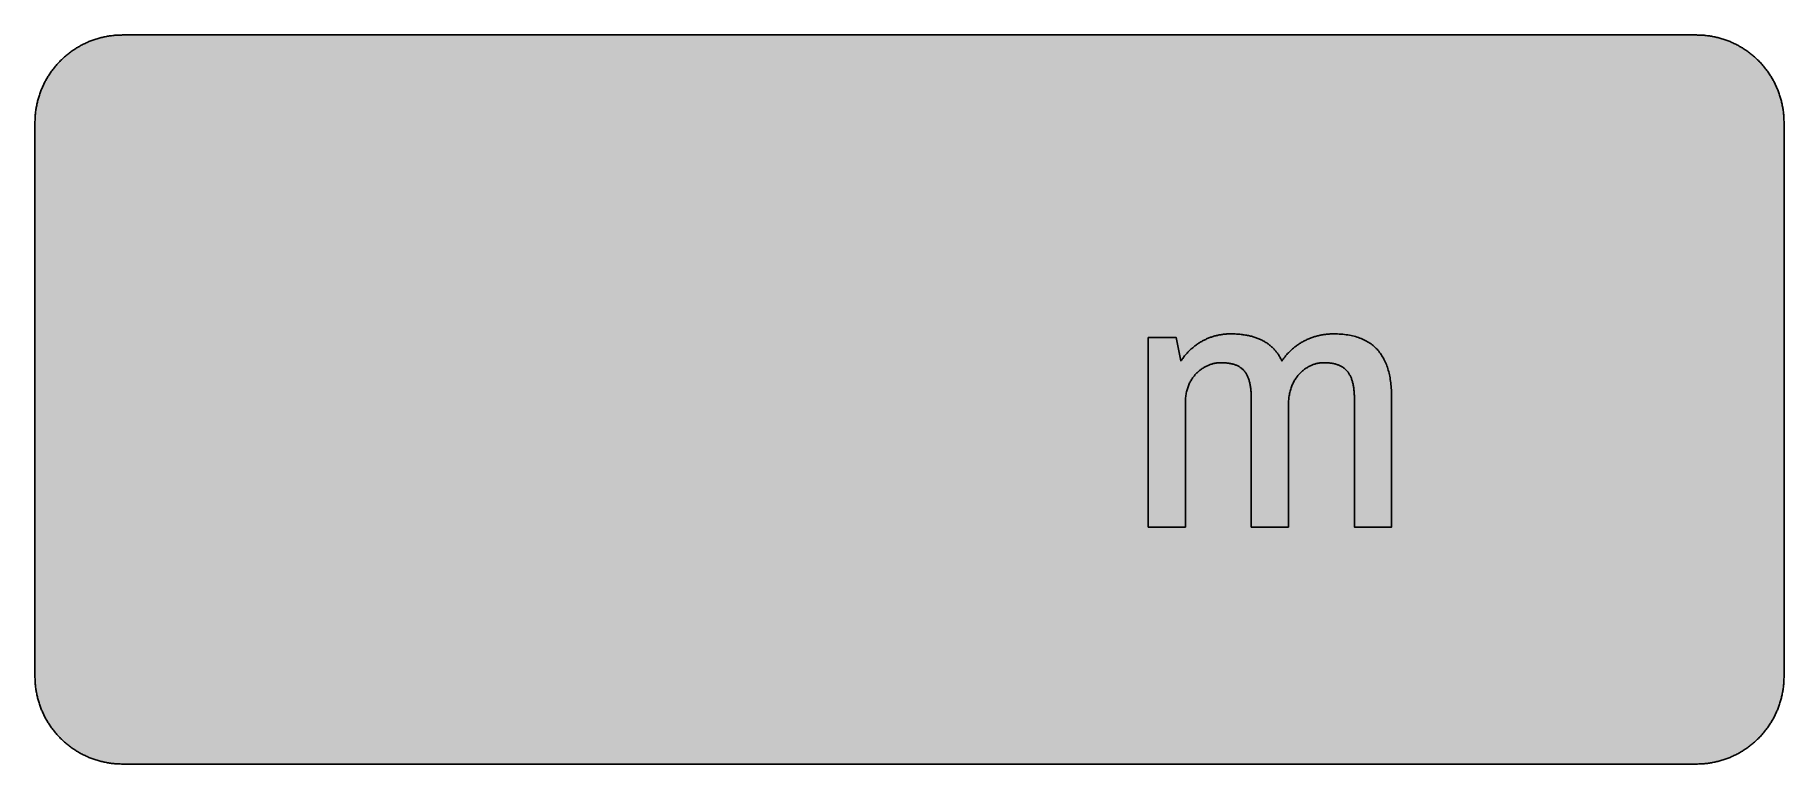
# Model space of a CAD drawing. Header units: millimetres. Extents: x 0 to 423, y 0 to 176.
import ezdxf

# ---------------------------------------------------------------- set-up
doc = ezdxf.new("R2010")
doc.units = ezdxf.units.MM

msp = doc.modelspace()

# ---------------------------------------------------------------- hatches: boundary and pattern name
for color, points in [(254, [(21.2189, 0.0536), (20.955, 0.0533), (20.6934, 0.0584), (20.4292, 0.066), (20.1676, 0.0787), (19.906, 0.094), (19.6469, 0.1118), (19.3853, 0.1321), (19.1262, 0.1549), (18.8671, 0.1829), (18.608, 0.2134), (18.349, 0.2464), (18.0924, 0.2845), (17.8359, 0.3251), (17.5793, 0.3683), (17.3253, 0.414), (17.0688, 0.4623), (16.8148, 0.5156), (16.5633, 0.5715), (16.3093, 0.6299), (16.0579, 0.6909), (15.809, 0.7544), (15.56, 0.823), (15.3111, 0.8941), (15.0622, 0.9677), (14.8158, 1.0439), (14.5694, 1.1227), (14.3256, 1.2065), (14.0818, 1.2903), (13.8379, 1.3792), (13.5966, 1.4707), (13.3579, 1.5646), (13.1191, 1.6637), (12.8803, 1.7628), (12.6441, 1.8669), (12.4079, 1.9736), (12.1742, 2.0803), (11.9405, 2.192), (11.7094, 2.3089), (11.4808, 2.4257), (11.2522, 2.5451), (11.0236, 2.6695), (10.7975, 2.794), (10.574, 2.9235), (10.3505, 3.0556), (10.1295, 3.1877), (9.9111, 3.3249), (9.6926, 3.4646), (9.4742, 3.6068), (9.2608, 3.7541), (9.0475, 3.9014), (8.8341, 4.0513), (8.6258, 4.2037), (8.4176, 4.3612), (8.2118, 4.5187), (8.0061, 4.6812), (7.8029, 4.8438), (7.6022, 5.0114), (7.4041, 5.1816), (7.206, 5.3518), (7.0129, 5.527), (6.8174, 5.7048), (6.6269, 5.8826), (6.4389, 6.0655), (6.2509, 6.2509), (6.0655, 6.4389), (5.8852, 6.6269), (5.7048, 6.8174), (5.527, 7.0104), (5.3518, 7.206), (5.1816, 7.4041), (5.0114, 7.6022), (4.8463, 7.8029), (4.6812, 8.0061), (4.5187, 8.2118), (4.3612, 8.4176), (4.2062, 8.6258), (4.0513, 8.8341), (3.9014, 9.0475), (3.7541, 9.2608), (3.6068, 9.4742), (3.4646, 9.6926), (3.3249, 9.9085), (3.1877, 10.1295), (3.0556, 10.3505), (2.9235, 10.574), (2.794, 10.7975), (2.6695, 11.0236), (2.5451, 11.2522), (2.4257, 11.4808), (2.3063, 11.7094), (2.192, 11.9405), (2.0803, 12.1742), (1.971, 12.4079), (1.8669, 12.6441), (1.7628, 12.8803), (1.6637, 13.1191), (1.5646, 13.3579), (1.4707, 13.5966), (1.3792, 13.8379), (1.2903, 14.0818), (1.2065, 14.3256), (1.1227, 14.5694), (1.0439, 14.8158), (0.9652, 15.0622), (0.8915, 15.3111), (0.823, 15.56), (0.7544, 15.809), (0.6883, 16.0604), (0.6274, 16.3093), (0.569, 16.5633), (0.5131, 16.8148), (0.4623, 17.0688), (0.4115, 17.3253), (0.3658, 17.5793), (0.3226, 17.8359), (0.2819, 18.0924), (0.2464, 18.3515), (0.2134, 18.608), (0.1829, 18.8671), (0.1549, 19.1262), (0.1295, 19.3878), (0.1092, 19.6469), (0.0914, 19.9085), (0.0762, 20.1701), (0.066, 20.4318), (0.0584, 20.6934), (0.0533, 20.955), (0.0508, 21.2192), (0.0522, 155.2758), (0.0533, 155.5369), (0.0584, 155.8011), (0.066, 156.0627), (0.0762, 156.3243), (0.0914, 156.5859), (0.1092, 156.845), (0.1295, 157.1066), (0.1549, 157.3657), (0.1829, 157.6248), (0.2134, 157.8839), (0.2464, 158.1429), (0.2819, 158.3995), (0.3226, 158.656), (0.3658, 158.9126), (0.4115, 159.1691), (0.4623, 159.4231), (0.5131, 159.6771), (0.569, 159.9286), (0.6274, 160.1826), (0.6883, 160.434), (0.7544, 160.6829), (0.823, 160.9344), (0.8915, 161.1833), (0.9652, 161.4297), (1.0439, 161.6761), (1.1227, 161.9225), (1.2065, 162.1663), (1.2903, 162.4101), (1.3792, 162.654), (1.4707, 162.8953), (1.5646, 163.134), (1.6637, 163.3728), (1.7628, 163.6116), (1.8669, 163.8478), (1.971, 164.084), (2.0803, 164.3177), (2.192, 164.5514), (2.3063, 164.7825), (2.4257, 165.0111), (2.5451, 165.2397), (2.6695, 165.4683), (2.794, 165.6944), (2.9235, 165.9179), (3.0556, 166.1414), (3.1877, 166.3624), (3.3249, 166.5834), (3.4646, 166.7993), (3.6068, 167.0177), (3.7541, 167.2311), (3.9014, 167.4444), (4.0513, 167.6578), (4.2062, 167.8661), (4.3612, 168.0743), (4.5187, 168.2801), (4.6812, 168.4858), (4.8463, 168.689), (5.0114, 168.8897), (5.1816, 169.0878), (5.3518, 169.2859), (5.527, 169.4815), (5.7048, 169.6745), (5.8852, 169.865), (6.0655, 170.053), (6.2509, 170.241), (6.4389, 170.4264), (6.6269, 170.6093), (6.8174, 170.7871), (7.0129, 170.9649), (7.206, 171.1401), (7.4041, 171.3103), (7.6022, 171.4805), (7.8029, 171.6481), (8.0061, 171.8107), (8.2118, 171.9732), (8.4176, 172.1307), (8.6258, 172.2882), (8.8341, 172.4406), (9.0475, 172.5905), (9.2608, 172.7378), (9.4742, 172.8851), (9.6926, 173.0273), (9.9111, 173.167), (10.1295, 173.3042), (10.3505, 173.4388), (10.574, 173.5684), (10.7975, 173.6979), (11.0236, 173.8249), (11.2522, 173.9468), (11.4808, 174.0662), (11.7094, 174.1856), (11.9405, 174.2999), (12.1742, 174.4116), (12.4079, 174.5209), (12.6441, 174.625), (12.8803, 174.7291), (13.1191, 174.8307), (13.3579, 174.9273), (13.5966, 175.0212), (13.8379, 175.1127), (14.0818, 175.2016), (14.3256, 175.2879), (14.5694, 175.3692), (14.8158, 175.4505), (15.0622, 175.5267), (15.3111, 175.6004), (15.56, 175.6715), (15.809, 175.7375), (16.0579, 175.8036), (16.3093, 175.8645), (16.5633, 175.9229), (16.8148, 175.9788), (17.0688, 176.0296), (17.3253, 176.0804), (17.5793, 176.1261), (17.8359, 176.1693), (18.0924, 176.21), (18.349, 176.2455), (18.608, 176.2785), (18.8671, 176.309), (19.1262, 176.337), (19.3853, 176.3624), (19.6469, 176.3827), (19.906, 176.4005), (20.1676, 176.4157), (20.4292, 176.4259), (20.6934, 176.4335), (20.955, 176.4386), (21.2166, 176.4411), (402.2189, 176.4425), (402.4808, 176.4386), (402.7424, 176.4335), (403.0066, 176.4259), (403.2682, 176.4157), (403.5298, 176.4005), (403.7889, 176.3827), (404.0505, 176.3624), (404.3096, 176.337), (404.5687, 176.309), (404.8277, 176.2785), (405.0868, 176.2455), (405.3434, 176.21), (405.5999, 176.1693), (405.8564, 176.1261), (406.113, 176.0804), (406.367, 176.0296), (406.621, 175.9788), (406.875, 175.9229), (407.1264, 175.8645), (407.3779, 175.8036), (407.6268, 175.7375), (407.8783, 175.6715), (408.1272, 175.6004), (408.3736, 175.5267), (408.62, 175.4505), (408.8663, 175.3692), (409.1102, 175.2879), (409.354, 175.2016), (409.5979, 175.1127), (409.8392, 175.0212), (410.0805, 174.9273), (410.3192, 174.8307), (410.5554, 174.7291), (410.7942, 174.625), (411.0279, 174.5209), (411.2616, 174.4116), (411.4952, 174.2999), (411.7264, 174.1856), (411.9575, 174.0662), (412.1861, 173.9468), (412.4122, 173.8249), (412.6382, 173.6979), (412.8643, 173.5684), (413.0853, 173.4388), (413.3063, 173.3042), (413.5272, 173.167), (413.7457, 173.0273), (413.9616, 172.8851), (414.1775, 172.7378), (414.3908, 172.5905), (414.6017, 172.4406), (414.8125, 172.2882), (415.0208, 172.1307), (415.2265, 171.9732), (415.4297, 171.8107), (415.6329, 171.6481), (415.8336, 171.4805), (416.0342, 171.3103), (416.2298, 171.1401), (416.4254, 170.9649), (416.6184, 170.7871), (416.8089, 170.6093), (416.9994, 170.4264), (417.1848, 170.241), (417.3703, 170.053), (417.5531, 169.865), (417.7335, 169.6745), (417.9087, 169.4815), (418.084, 169.2859), (418.2567, 169.0878), (418.4244, 168.8897), (418.592, 168.689), (418.7546, 168.4858), (418.9171, 168.2801), (419.0746, 168.0743), (419.2321, 167.8661), (419.3845, 167.6578), (419.5369, 167.4444), (419.6842, 167.2311), (419.829, 167.0177), (419.9712, 166.7993), (420.1109, 166.5834), (420.2481, 166.3624), (420.3827, 166.1414), (420.5148, 165.9179), (420.6418, 165.6944), (420.7688, 165.4683), (420.8907, 165.2397), (421.0126, 165.0111), (421.1295, 164.7825), (421.2438, 164.5514), (421.3555, 164.3177), (421.4647, 164.084), (421.5689, 163.8478), (421.673, 163.6116), (421.7746, 163.3728), (421.8711, 163.134), (421.9651, 162.8953), (422.0566, 162.654), (422.1455, 162.4101), (422.2318, 162.1663), (422.3131, 161.9225), (422.3918, 161.6761), (422.4706, 161.4297), (422.5442, 161.1833), (422.6128, 160.9344), (422.6814, 160.6829), (422.7449, 160.434), (422.8084, 160.1826), (422.8668, 159.9286), (422.9227, 159.6771), (422.9735, 159.4231), (423.0243, 159.1691), (423.07, 158.9126), (423.1132, 158.656), (423.1513, 158.3995), (423.1894, 158.1429), (423.2224, 157.8839), (423.2529, 157.6248), (423.2808, 157.3657), (423.3037, 157.1066), (423.3266, 156.845), (423.3443, 156.5859), (423.357, 156.3243), (423.3697, 156.0627), (423.3774, 155.8011), (423.3824, 155.5369), (423.385, 155.2753), (423.3855, 21.2203), (423.3824, 20.955), (423.3774, 20.6934), (423.3697, 20.4318), (423.357, 20.1701), (423.3443, 19.9085), (423.3266, 19.6469), (423.3037, 19.3878), (423.2808, 19.1262), (423.2529, 18.8671), (423.2224, 18.608), (423.1894, 18.3515), (423.1513, 18.0924), (423.1132, 17.8359), (423.07, 17.5793), (423.0243, 17.3253), (422.9735, 17.0688), (422.9227, 16.8148), (422.8668, 16.5633), (422.8084, 16.3093), (422.7449, 16.0604), (422.6814, 15.809), (422.6128, 15.56), (422.5442, 15.3111), (422.4706, 15.0622), (422.3918, 14.8158), (422.3131, 14.5694), (422.2318, 14.3256), (422.1455, 14.0818), (422.0566, 13.8379), (421.9651, 13.5966), (421.8711, 13.3579), (421.7746, 13.1191), (421.673, 12.8803), (421.5689, 12.6441), (421.4647, 12.4079), (421.3555, 12.1742), (421.2438, 11.9405), (421.1295, 11.7094), (421.0126, 11.4808), (420.8907, 11.2522), (420.7688, 11.0236), (420.6418, 10.7975), (420.5148, 10.574), (420.3827, 10.3505), (420.2481, 10.1295), (420.1109, 9.9085), (419.9712, 9.6926), (419.829, 9.4742), (419.6842, 9.2608), (419.5369, 9.0475), (419.3845, 8.8341), (419.2321, 8.6258), (419.0746, 8.4176), (418.9171, 8.2118), (418.7546, 8.0061), (418.592, 7.8029), (418.4244, 7.6022), (418.2567, 7.4041), (418.084, 7.206), (417.9087, 7.0104), (417.7335, 6.8174), (417.5531, 6.6269), (417.3703, 6.4389), (417.1848, 6.2509), (416.9994, 6.0655), (416.8089, 5.8826), (416.6184, 5.7048), (416.4254, 5.527), (416.2298, 5.3518), (416.0342, 5.1816), (415.8336, 5.0114), (415.6329, 4.8438), (415.4297, 4.6812), (415.2265, 4.5187), (415.0208, 4.3612), (414.8125, 4.2037), (414.6017, 4.0513), (414.3908, 3.9014), (414.1775, 3.7541), (413.9616, 3.6068), (413.7457, 3.4646), (413.5272, 3.3249), (413.3063, 3.1877), (413.0853, 3.0556), (412.8643, 2.9235), (412.6382, 2.794), (412.4122, 2.6695), (412.1861, 2.5451), (411.9575, 2.4257), (411.7264, 2.3089), (411.4952, 2.192), (411.2616, 2.0803), (411.0279, 1.9736), (410.7942, 1.8669), (410.5554, 1.7628), (410.3192, 1.6637), (410.0805, 1.5646), (409.8392, 1.4707), (409.5979, 1.3792), (409.354, 1.2903), (409.1102, 1.2065), (408.8663, 1.1227), (408.62, 1.0439), (408.3736, 0.9677), (408.1272, 0.8941), (407.8783, 0.823), (407.6268, 0.7544), (407.3779, 0.6909), (407.1264, 0.6299), (406.875, 0.5715), (406.621, 0.5156), (406.367, 0.4623), (406.113, 0.414), (405.8564, 0.3683), (405.5999, 0.3251), (405.3434, 0.2845), (405.0868, 0.2464), (404.8277, 0.2134), (404.5687, 0.1829), (404.3096, 0.1549), (404.0505, 0.1321), (403.7889, 0.1118), (403.5298, 0.094), (403.2682, 0.0787), (403.0066, 0.066), (402.7424, 0.0584), (402.4808, 0.0533), (402.2166, 0.0533)]), (59, [(303.4411, 57.38), (303.4411, 86.9251), (303.4436, 87.2566), (303.4538, 87.5817), (303.4716, 87.9018), (303.497, 88.2167), (303.5275, 88.5241), (303.5656, 88.8263), (303.6087, 89.1235), (303.6595, 89.4156), (303.7154, 89.7001), (303.7764, 89.9795), (303.845, 90.2538), (303.9186, 90.5205), (303.9974, 90.7821), (304.0812, 91.0387), (304.1726, 91.2901), (304.2666, 91.5365), (304.3657, 91.7753), (304.4698, 92.0115), (304.579, 92.2401), (304.6933, 92.4611), (304.8102, 92.6795), (304.9321, 92.8929), (305.0591, 93.0986), (305.1886, 93.2993), (305.3232, 93.4974), (305.4604, 93.6879), (305.6001, 93.8708), (305.7449, 94.0511), (305.8922, 94.2264), (306.0421, 94.3966), (306.1945, 94.5591), (306.3494, 94.7191), (306.5094, 94.8715), (306.6694, 95.0189), (306.832, 95.1636), (306.9971, 95.3008), (307.1647, 95.4329), (307.3349, 95.5599), (307.5051, 95.6843), (307.6778, 95.8012), (307.8505, 95.9129), (308.0258, 96.0196), (308.2036, 96.1238), (308.3789, 96.2203), (308.5567, 96.3117), (308.737, 96.4006), (308.9148, 96.4819), (309.0951, 96.5606), (309.2755, 96.6343), (309.4558, 96.7003), (309.6362, 96.7638), (309.814, 96.8223), (309.9943, 96.8756), (310.1746, 96.9239), (310.3524, 96.9696), (310.5302, 97.0077), (310.7055, 97.0432), (310.8833, 97.0712), (311.056, 97.0966), (311.2313, 97.1169), (311.4015, 97.1347), (311.5716, 97.1448), (311.7393, 97.1525), (311.9069, 97.155), (312.1533, 97.1525), (312.3946, 97.1474), (312.6308, 97.1372), (312.862, 97.1245), (313.0906, 97.1093), (313.3141, 97.089), (313.5325, 97.0636), (313.7484, 97.0356), (313.9592, 97.0051), (314.165, 96.967), (314.3656, 96.9289), (314.5638, 96.8858), (314.7568, 96.8375), (314.9448, 96.7842), (315.1302, 96.7283), (315.3105, 96.6699), (315.4858, 96.6064), (315.6585, 96.5378), (315.8261, 96.4641), (315.9912, 96.3879), (316.1487, 96.3066), (316.3062, 96.2228), (316.4561, 96.1314), (316.6034, 96.0374), (316.7482, 95.9409), (316.8853, 95.8367), (317.0225, 95.7301), (317.152, 95.6183), (317.2816, 95.5015), (317.4035, 95.3821), (317.5229, 95.2551), (317.6397, 95.1255), (317.7515, 94.9909), (317.8581, 94.8512), (317.9623, 94.709), (318.0639, 94.5591), (318.1604, 94.4067), (318.2518, 94.2467), (318.3407, 94.0841), (318.4271, 93.9165), (318.5084, 93.7438), (318.5846, 93.566), (318.6608, 93.3831), (318.7294, 93.1951), (318.7979, 93.0021), (318.8614, 92.804), (318.9199, 92.6008), (318.9757, 92.3925), (319.0291, 92.1791), (319.0773, 91.9607), (319.1231, 91.7372), (319.1637, 91.506), (319.2043, 91.2724), (319.2374, 91.0336), (319.2704, 90.7872), (319.2983, 90.5383), (319.3237, 90.2818), (319.344, 90.0201), (319.3618, 89.7534), (319.3771, 89.4817), (319.3872, 89.2023), (319.3974, 88.9178), (319.4025, 88.6308), (319.4025, 88.3361), (319.4043, 57.38), (328.4001, 57.38), (328.4001, 88.7772), (328.3966, 89.2353), (328.3864, 89.6899), (328.3712, 90.137), (328.3509, 90.5764), (328.3229, 91.0107), (328.2874, 91.4375), (328.2493, 91.8566), (328.201, 92.2706), (328.1477, 92.6795), (328.0893, 93.0783), (328.0232, 93.472), (327.9521, 93.8606), (327.8734, 94.2416), (327.787, 94.615), (327.6956, 94.9808), (327.5965, 95.3414), (327.4924, 95.6945), (327.3806, 96.0399), (327.2612, 96.3803), (327.1368, 96.713), (327.0047, 97.0382), (326.865, 97.3557), (326.7202, 97.6681), (326.5653, 97.9729), (326.4078, 98.2701), (326.2401, 98.5596), (326.0674, 98.8441), (325.8845, 99.121), (325.6991, 99.3877), (325.5035, 99.6518), (325.3003, 99.9058), (325.0921, 100.1522), (324.8762, 100.3935), (324.6501, 100.6272), (324.419, 100.8532), (324.1827, 101.0717), (323.9364, 101.2825), (323.6824, 101.4857), (323.4207, 101.6813), (323.154, 101.8718), (322.8772, 102.0521), (322.5952, 102.2274), (322.3031, 102.3925), (322.006, 102.5525), (321.6986, 102.7049), (321.3862, 102.8471), (321.0636, 102.9843), (320.7334, 103.1138), (320.3981, 103.2332), (320.0527, 103.3475), (319.6996, 103.4542), (319.339, 103.5533), (318.9681, 103.6422), (318.5922, 103.726), (318.2087, 103.7996), (317.815, 103.8682), (317.4136, 103.9266), (317.0047, 103.9774), (316.5856, 104.0232), (316.1614, 104.0587), (315.7271, 104.0867), (315.2851, 104.107), (314.8355, 104.1171), (314.3758, 104.1222), (314.1574, 104.1197), (313.9364, 104.1146), (313.7179, 104.1095), (313.4995, 104.0968), (313.2785, 104.0841), (313.0601, 104.0689), (312.8416, 104.0486), (312.6232, 104.0257), (312.4048, 104.0003), (312.1863, 103.9724), (311.9679, 103.9393), (311.7494, 103.9038), (311.531, 103.8682), (311.3151, 103.825), (311.0967, 103.7819), (310.8808, 103.7336), (310.6649, 103.6853), (310.4515, 103.6295), (310.2356, 103.5736), (310.0222, 103.5152), (309.8089, 103.4517), (309.5955, 103.3856), (309.3847, 103.3145), (309.1739, 103.2434), (308.9631, 103.1672), (308.7548, 103.0884), (308.5465, 103.0046), (308.3382, 102.9208), (308.1325, 102.8319), (307.9267, 102.7405), (307.721, 102.6439), (307.5178, 102.5449), (307.3171, 102.4433), (307.1165, 102.3391), (306.9158, 102.2299), (306.7177, 102.1182), (306.5221, 102.0039), (306.3265, 101.8845), (306.131, 101.7626), (305.9379, 101.6381), (305.7474, 101.5086), (305.5569, 101.3765), (305.369, 101.2419), (305.1835, 101.1022), (304.9981, 100.9599), (304.8152, 100.8151), (304.6349, 100.6653), (304.4546, 100.5129), (304.2768, 100.3579), (304.099, 100.1979), (303.9262, 100.0354), (303.7535, 99.8677), (303.5833, 99.6975), (303.4157, 99.5248), (303.2481, 99.347), (303.0855, 99.1667), (302.9229, 98.9838), (302.7629, 98.7958), (302.6054, 98.6053), (302.4505, 98.4098), (302.2981, 98.2116), (302.1457, 98.011), (301.9984, 97.8052), (301.8536, 97.5944), (301.7545, 97.7976), (301.6555, 97.9932), (301.5539, 98.1888), (301.4472, 98.3818), (301.3405, 98.5698), (301.2288, 98.7552), (301.1145, 98.9381), (300.9951, 99.1159), (300.8757, 99.2937), (300.7512, 99.4664), (300.6242, 99.6366), (300.4947, 99.8017), (300.3626, 99.9668), (300.228, 100.1268), (300.0883, 100.2843), (299.9461, 100.4392), (299.8013, 100.5891), (299.654, 100.7364), (299.5016, 100.8812), (299.3492, 101.0234), (299.1917, 101.1631), (299.0317, 101.2977), (298.8666, 101.4298), (298.7015, 101.5594), (298.5313, 101.6864), (298.3586, 101.8083), (298.1833, 101.9277), (298.003, 102.0445), (297.8201, 102.1588), (297.6347, 102.268), (297.4467, 102.3747), (297.2562, 102.4788), (297.0606, 102.5804), (296.8625, 102.677), (296.6618, 102.7709), (296.4561, 102.8624), (296.2504, 102.9513), (296.0395, 103.0351), (295.8236, 103.1189), (295.6077, 103.1951), (295.3868, 103.2713), (295.1632, 103.345), (294.9372, 103.4136), (294.706, 103.4796), (294.4724, 103.5406), (294.2361, 103.6015), (293.9974, 103.6574), (293.7535, 103.7107), (293.5072, 103.759), (293.2582, 103.8073), (293.0042, 103.8504), (292.7477, 103.8911), (292.4886, 103.9266), (292.227, 103.9597), (291.9603, 103.9901), (291.6911, 104.0181), (291.4193, 104.0435), (291.1424, 104.0638), (290.863, 104.0816), (290.5811, 104.0968), (290.2941, 104.107), (290.0045, 104.1146), (289.7124, 104.1197), (289.4178, 104.1222), (289.2019, 104.1197), (288.9885, 104.1146), (288.7726, 104.107), (288.5592, 104.0968), (288.3459, 104.0841), (288.1325, 104.0663), (287.9192, 104.046), (287.7083, 104.0232), (287.495, 103.9952), (287.2842, 103.9673), (287.0733, 103.9343), (286.8651, 103.8962), (286.6542, 103.8581), (286.446, 103.8149), (286.2377, 103.7717), (286.0294, 103.7209), (285.8237, 103.6701), (285.6179, 103.6168), (285.4122, 103.5583), (285.2064, 103.4974), (285.0032, 103.4313), (284.8, 103.3653), (284.5994, 103.2942), (284.3962, 103.2205), (284.1981, 103.1418), (283.9974, 103.063), (283.7993, 102.9792), (283.6012, 102.8929), (283.4056, 102.8014), (283.21, 102.7074), (283.017, 102.6109), (282.8239, 102.5119), (282.6334, 102.4103), (282.4429, 102.3036), (282.2524, 102.1944), (282.0645, 102.0801), (281.879, 101.9658), (281.6936, 101.8464), (281.5082, 101.7245), (281.3253, 101.5975), (281.145, 101.4705), (280.9646, 101.3384), (280.7868, 101.2012), (280.609, 101.0641), (280.4338, 100.9218), (280.2611, 100.777), (280.0883, 100.6272), (279.9156, 100.4748), (279.748, 100.3198), (279.5803, 100.1624), (279.4152, 99.9998), (279.2501, 99.8347), (279.0876, 99.6671), (278.9276, 99.4943), (278.7675, 99.3191), (278.6101, 99.1413), (278.4551, 98.9609), (278.3027, 98.7755), (278.1503, 98.5876), (278.0005, 98.3945), (277.8531, 98.2015), (277.7084, 98.0034), (277.5636, 97.8002), (277.4213, 97.5944), (276.2772, 103.2411), (269.4862, 103.2411), (269.4862, 57.38), (278.4821, 57.38), (278.4821, 87.4543), (278.4856, 87.7646), (278.4958, 88.0694), (278.5135, 88.3717), (278.5389, 88.6663), (278.5694, 88.9559), (278.6075, 89.2404), (278.6532, 89.5198), (278.704, 89.7941), (278.7599, 90.0633), (278.8234, 90.3275), (278.892, 90.584), (278.9682, 90.838), (279.0469, 91.0844), (279.1333, 91.3282), (279.2247, 91.5645), (279.3213, 91.7956), (279.4203, 92.0242), (279.527, 92.2452), (279.6362, 92.4611), (279.7505, 92.6744), (279.8699, 92.8802), (279.9944, 93.0808), (280.1214, 93.2764), (280.2534, 93.4669), (280.3881, 93.6549), (280.5252, 93.8352), (280.6675, 94.0105), (280.8148, 94.1832), (280.9621, 94.3483), (281.1145, 94.5109), (281.2669, 94.6658), (281.4244, 94.8182), (281.5844, 94.963), (281.7444, 95.1052), (281.9095, 95.2424), (282.0746, 95.3745), (282.2423, 95.5015), (282.4124, 95.6234), (282.5852, 95.7402), (282.7579, 95.852), (282.9306, 95.9587), (283.1059, 96.0628), (283.2837, 96.1619), (283.4589, 96.2533), (283.6367, 96.3422), (283.8145, 96.426), (283.9949, 96.5073), (284.1727, 96.581), (284.353, 96.6521), (284.5308, 96.7156), (284.7111, 96.7765), (284.8889, 96.8324), (285.0667, 96.8858), (285.2445, 96.9315), (285.4198, 96.9747), (285.5951, 97.0128), (285.7703, 97.0458), (285.943, 97.0737), (286.1158, 97.0991), (286.2859, 97.1194), (286.4536, 97.1347), (286.6212, 97.1448), (286.7863, 97.1525), (286.9463, 97.155), (287.1927, 97.1525), (287.434, 97.1474), (287.6702, 97.1398), (287.9039, 97.1271), (288.1325, 97.1118), (288.356, 97.094), (288.5745, 97.0712), (288.7878, 97.0458), (288.9987, 97.0178), (289.2044, 96.9848), (289.4076, 96.9467), (289.6032, 96.9086), (289.7962, 96.8629), (289.9867, 96.8146), (290.1696, 96.7638), (290.3525, 96.7054), (290.5277, 96.647), (290.7005, 96.581), (290.8681, 96.5149), (291.0307, 96.4413), (291.1907, 96.3651), (291.3456, 96.2838), (291.498, 96.1974), (291.6453, 96.1085), (291.7876, 96.0145), (291.9273, 95.9155), (292.0619, 95.8113), (292.194, 95.7047), (292.321, 95.5904), (292.4454, 95.4735), (292.5648, 95.3516), (292.6791, 95.2246), (292.7909, 95.0925), (292.9001, 94.9579), (293.0042, 94.8157), (293.1033, 94.6683), (293.1998, 94.5185), (293.2938, 94.361), (293.3827, 94.1984), (293.4665, 94.0333), (293.5478, 93.8606), (293.6265, 93.6828), (293.7002, 93.4999), (293.7713, 93.312), (293.8374, 93.1189), (293.9009, 92.9183), (293.9618, 92.7151), (294.0177, 92.5043), (294.0685, 92.2884), (294.1193, 92.0648), (294.1625, 91.8388), (294.2057, 91.6051), (294.2438, 91.3663), (294.2793, 91.12), (294.3098, 90.871), (294.3377, 90.612), (294.3631, 90.3503), (294.386, 90.0811), (294.4038, 89.8068), (294.419, 89.5248), (294.4292, 89.2353), (294.4368, 88.9432), (294.4419, 88.6409), (294.4444, 88.3361), (294.4453, 57.38)])]:
    msp.add_hatch(color=color).paths.add_polyline_path(points)
h = msp.add_hatch(color=59)
h.paths.add_polyline_path([(21.2189, 5.3453), (21.021, 5.3442), (20.8229, 5.3492), (20.6273, 5.3543), (20.4318, 5.3645), (20.2336, 5.3746), (20.0381, 5.3873), (19.8425, 5.4026), (19.6494, 5.4229), (19.4539, 5.4432), (19.2608, 5.4661), (19.0678, 5.4915), (18.8747, 5.5169), (18.6817, 5.5474), (18.4887, 5.5804), (18.2982, 5.6159), (18.1077, 5.6515), (17.9172, 5.6921), (17.7267, 5.7328), (17.5362, 5.776), (17.3482, 5.8217), (17.1602, 5.8699), (16.9723, 5.9207), (16.7869, 5.9741), (16.6014, 6.03), (16.416, 6.0884), (16.2306, 6.1468), (16.0477, 6.2103), (15.8648, 6.2738), (15.6845, 6.3398), (15.5016, 6.4084), (15.3213, 6.4795), (15.1435, 6.5532), (14.9657, 6.6269), (14.7879, 6.7056), (14.6101, 6.7843), (14.4348, 6.8656), (14.2596, 6.9494), (14.0868, 7.0358), (13.9141, 7.1222), (13.7439, 7.2136), (13.5712, 7.305), (13.4036, 7.4016), (13.2359, 7.4981), (13.0683, 7.5946), (12.9007, 7.6962), (12.7356, 7.7978), (12.573, 7.9045), (12.4104, 8.0112), (12.2504, 8.1204), (12.0904, 8.2296), (11.9304, 8.3439), (11.7729, 8.4582), (11.618, 8.575), (11.463, 8.6944), (11.3081, 8.8163), (11.1582, 8.9383), (11.0058, 9.0627), (10.856, 9.1897), (10.7086, 9.3193), (10.5639, 9.4513), (10.4191, 9.5834), (10.2743, 9.718), (10.1321, 9.8552), (9.9924, 9.9924), (9.8527, 10.1346), (9.718, 10.2743), (9.5834, 10.4191), (9.4488, 10.5639), (9.3193, 10.7112), (9.1897, 10.8585), (9.0627, 11.0058), (8.9383, 11.1582), (8.8138, 11.3106), (8.6944, 11.463), (8.575, 11.618), (8.4582, 11.7729), (8.3439, 11.9304), (8.2296, 12.0904), (8.1178, 12.2504), (8.0112, 12.4104), (7.9019, 12.573), (7.7978, 12.7381), (7.6962, 12.9007), (7.5946, 13.0683), (7.4955, 13.2359), (7.399, 13.4036), (7.305, 13.5712), (7.2136, 13.7439), (7.1222, 13.9141), (7.0358, 14.0868), (6.9494, 14.2596), (6.8656, 14.4348), (6.7843, 14.6101), (6.7031, 14.7879), (6.6269, 14.9657), (6.5507, 15.1435), (6.477, 15.3213), (6.4084, 15.5016), (6.3398, 15.6845), (6.2713, 15.8648), (6.2078, 16.0477), (6.1468, 16.2306), (6.0858, 16.416), (6.03, 16.6014), (5.9741, 16.7869), (5.9207, 16.9748), (5.8699, 17.1602), (5.8217, 17.3482), (5.776, 17.5362), (5.7302, 17.7267), (5.6896, 17.9172), (5.6515, 18.1077), (5.6134, 18.2982), (5.5778, 18.4887), (5.5474, 18.6817), (5.5169, 18.8747), (5.4889, 19.0678), (5.4635, 19.2608), (5.4407, 19.4539), (5.4204, 19.6494), (5.4026, 19.845), (5.3873, 20.0406), (5.3721, 20.2362), (5.3619, 20.4318), (5.3543, 20.6273), (5.3467, 20.8255), (5.3442, 21.021), (5.3416, 21.2192), (5.3439, 155.2758), (5.3442, 155.4709), (5.3467, 155.669), (5.3543, 155.8646), (5.3619, 156.0627), (5.3721, 156.2583), (5.3873, 156.4538), (5.4026, 156.6494), (5.4204, 156.8425), (5.4407, 157.038), (5.4635, 157.2311), (5.4889, 157.4267), (5.5169, 157.6197), (5.5474, 157.8102), (5.5778, 158.0032), (5.6134, 158.1937), (5.6515, 158.3868), (5.6896, 158.5773), (5.7302, 158.7652), (5.776, 158.9557), (5.8217, 159.1437), (5.8699, 159.3317), (5.9207, 159.5196), (5.9741, 159.705), (6.03, 159.8905), (6.0858, 160.0759), (6.1468, 160.2613), (6.2078, 160.4442), (6.2713, 160.6271), (6.3398, 160.8074), (6.4084, 160.9903), (6.477, 161.1706), (6.5507, 161.3484), (6.6269, 161.5288), (6.7031, 161.704), (6.7843, 161.8818), (6.8656, 162.0571), (6.9494, 162.2323), (7.0358, 162.4051), (7.1222, 162.5778), (7.2136, 162.7505), (7.305, 162.9207), (7.399, 163.0883), (7.4955, 163.2585), (7.5946, 163.4236), (7.6962, 163.5912), (7.7978, 163.7563), (7.9019, 163.9189), (8.0112, 164.0815), (8.1178, 164.244), (8.2296, 164.4015), (8.3439, 164.5615), (8.4582, 164.719), (8.575, 164.8739), (8.6944, 165.0289), (8.8138, 165.1838), (8.9383, 165.3362), (9.0627, 165.4861), (9.1897, 165.6359), (9.3193, 165.7833), (9.4488, 165.9306), (9.5834, 166.0754), (9.718, 166.2176), (9.8527, 166.3598), (9.9924, 166.4995), (10.1321, 166.6392), (10.2743, 166.7764), (10.4191, 166.911), (10.5639, 167.0431), (10.7086, 167.1726), (10.856, 167.3022), (11.0058, 167.4292), (11.1582, 167.5536), (11.3081, 167.6781), (11.463, 167.7975), (11.618, 167.9169), (11.7729, 168.0337), (11.9304, 168.1505), (12.0904, 168.2623), (12.2504, 168.3741), (12.4104, 168.4833), (12.573, 168.59), (12.7356, 168.6941), (12.9007, 168.7957), (13.0683, 168.8973), (13.2359, 168.9964), (13.4036, 169.0929), (13.5712, 169.1869), (13.7439, 169.2783), (13.9141, 169.3697), (14.0868, 169.4586), (14.2596, 169.5425), (14.4348, 169.6263), (14.6101, 169.7101), (14.7879, 169.7888), (14.9657, 169.865), (15.1435, 169.9412), (15.3213, 170.0149), (15.5016, 170.0835), (15.6845, 170.1546), (15.8648, 170.2206), (16.0477, 170.2841), (16.2306, 170.3451), (16.416, 170.4061), (16.6014, 170.4619), (16.7869, 170.5178), (16.9723, 170.5712), (17.1602, 170.622), (17.3482, 170.6702), (17.5362, 170.7159), (17.7267, 170.7617), (17.9172, 170.8023), (18.1077, 170.8404), (18.2982, 170.8785), (18.4887, 170.9141), (18.6817, 170.9445), (18.8747, 170.975), (19.0678, 171.003), (19.2608, 171.0284), (19.4539, 171.0512), (19.6494, 171.0715), (19.8425, 171.0893), (20.0381, 171.1046), (20.2336, 171.1198), (20.4318, 171.13), (20.6273, 171.1376), (20.8229, 171.1452), (21.021, 171.1477), (21.2166, 171.1503), (402.2189, 171.1508), (402.4147, 171.1477), (402.6129, 171.1452), (402.8084, 171.1376), (403.004, 171.13), (403.2021, 171.1198), (403.3977, 171.1046), (403.5933, 171.0893), (403.7863, 171.0715), (403.9819, 171.0512), (404.175, 171.0284), (404.368, 171.003), (404.5636, 170.975), (404.7541, 170.9445), (404.9471, 170.9141), (405.1376, 170.8785), (405.3307, 170.8404), (405.5212, 170.8023), (405.7091, 170.7617), (405.8996, 170.7159), (406.0876, 170.6702), (406.2755, 170.622), (406.4635, 170.5712), (406.6489, 170.5178), (406.8343, 170.4619), (407.0198, 170.4061), (407.2052, 170.3451), (407.3881, 170.2841), (407.5709, 170.2206), (407.7538, 170.1546), (407.9342, 170.0835), (408.1145, 170.0149), (408.2923, 169.9412), (408.4726, 169.865), (408.6504, 169.7888), (408.8257, 169.7101), (409.001, 169.6263), (409.1762, 169.5425), (409.3489, 169.4586), (409.5217, 169.3697), (409.6944, 169.2783), (409.8646, 169.1869), (410.0347, 169.0929), (410.2024, 168.9964), (410.37, 168.8973), (410.5351, 168.7957), (410.7002, 168.6941), (410.8628, 168.59), (411.0253, 168.4833), (411.1879, 168.3741), (411.3479, 168.2623), (411.5054, 168.1505), (411.6629, 168.0337), (411.8178, 167.9169), (411.9728, 167.7975), (412.1277, 167.6781), (412.2801, 167.5536), (412.43, 167.4292), (412.5798, 167.3022), (412.7271, 167.1726), (412.8719, 167.0431), (413.0167, 166.911), (413.1615, 166.7764), (413.3037, 166.6392), (413.4434, 166.4995), (413.5831, 166.3598), (413.7177, 166.2176), (413.8524, 166.0754), (413.987, 165.9306), (414.1165, 165.7833), (414.2461, 165.6359), (414.3731, 165.4861), (414.4975, 165.3362), (414.622, 165.1838), (414.7414, 165.0289), (414.8607, 164.8739), (414.9776, 164.719), (415.0944, 164.5615), (415.2062, 164.4015), (415.3179, 164.244), (415.4272, 164.0815), (415.5338, 163.9189), (415.638, 163.7563), (415.7396, 163.5912), (415.8412, 163.4236), (415.9402, 163.2585), (416.0368, 163.0883), (416.1307, 162.9207), (416.2222, 162.7505), (416.3136, 162.5778), (416.4025, 162.4051), (416.4863, 162.2323), (416.5702, 162.0571), (416.6514, 161.8818), (416.7327, 161.704), (416.8089, 161.5288), (416.8851, 161.3484), (416.9588, 161.1706), (417.0274, 160.9903), (417.0959, 160.8074), (417.1645, 160.6271), (417.228, 160.4442), (417.289, 160.2613), (417.3499, 160.0759), (417.4058, 159.8905), (417.4617, 159.705), (417.515, 159.5196), (417.5658, 159.3317), (417.6141, 159.1437), (417.6598, 158.9557), (417.703, 158.7652), (417.7462, 158.5773), (417.7843, 158.3868), (417.8224, 158.1937), (417.8554, 158.0032), (417.8884, 157.8102), (417.9189, 157.6197), (417.9468, 157.4267), (417.9722, 157.2311), (417.9951, 157.038), (418.0154, 156.8425), (418.0332, 156.6494), (418.0484, 156.4538), (418.0611, 156.2583), (418.0738, 156.0627), (418.0815, 155.8646), (418.0865, 155.669), (418.0916, 155.4709), (418.0916, 155.2753), (418.0939, 21.2203), (418.0916, 21.021), (418.0865, 20.8255), (418.0815, 20.6273), (418.0738, 20.4318), (418.0611, 20.2362), (418.0484, 20.0406), (418.0332, 19.845), (418.0154, 19.6494), (417.9951, 19.4539), (417.9722, 19.2608), (417.9468, 19.0678), (417.9189, 18.8747), (417.8884, 18.6817), (417.8554, 18.4887), (417.8224, 18.2982), (417.7843, 18.1077), (417.7462, 17.9172), (417.703, 17.7267), (417.6598, 17.5362), (417.6141, 17.3482), (417.5658, 17.1602), (417.515, 16.9748), (417.4617, 16.7869), (417.4058, 16.6014), (417.3499, 16.416), (417.289, 16.2306), (417.228, 16.0477), (417.1645, 15.8648), (417.0959, 15.6845), (417.0274, 15.5016), (416.9588, 15.3213), (416.8851, 15.1435), (416.8089, 14.9657), (416.7327, 14.7879), (416.6514, 14.6101), (416.5702, 14.4348), (416.4863, 14.2596), (416.4025, 14.0868), (416.3136, 13.9141), (416.2222, 13.7439), (416.1307, 13.5712), (416.0368, 13.4036), (415.9402, 13.2359), (415.8412, 13.0683), (415.7396, 12.9007), (415.638, 12.7381), (415.5338, 12.573), (415.4272, 12.4104), (415.3179, 12.2504), (415.2062, 12.0904), (415.0944, 11.9304), (414.9776, 11.7729), (414.8607, 11.618), (414.7414, 11.463), (414.622, 11.3106), (414.4975, 11.1582), (414.3731, 11.0058), (414.2461, 10.8585), (414.1165, 10.7112), (413.987, 10.5639), (413.8524, 10.4191), (413.7177, 10.2743), (413.5831, 10.1346), (413.4434, 9.9924), (413.3037, 9.8552), (413.1615, 9.718), (413.0167, 9.5834), (412.8719, 9.4513), (412.7271, 9.3193), (412.5798, 9.1897), (412.43, 9.0627), (412.2801, 8.9383), (412.1277, 8.8163), (411.9728, 8.6944), (411.8178, 8.575), (411.6629, 8.4582), (411.5054, 8.3439), (411.3479, 8.2296), (411.1879, 8.1204), (411.0253, 8.0112), (410.8628, 7.9045), (410.7002, 7.7978), (410.5351, 7.6962), (410.37, 7.5946), (410.2024, 7.4981), (410.0347, 7.4016), (409.8646, 7.305), (409.6944, 7.2136), (409.5217, 7.1222), (409.3489, 7.0358), (409.1762, 6.9494), (409.001, 6.8656), (408.8257, 6.7843), (408.6504, 6.7056), (408.4726, 6.6269), (408.2923, 6.5532), (408.1145, 6.4795), (407.9342, 6.4084), (407.7538, 6.3398), (407.5709, 6.2738), (407.3881, 6.2103), (407.2052, 6.1468), (407.0198, 6.0884), (406.8343, 6.03), (406.6489, 5.9741), (406.4635, 5.9207), (406.2755, 5.8699), (406.0876, 5.8217), (405.8996, 5.776), (405.7091, 5.7328), (405.5212, 5.6921), (405.3307, 5.6515), (405.1376, 5.6159), (404.9471, 5.5804), (404.7541, 5.5474), (404.5636, 5.5169), (404.368, 5.4915), (404.175, 5.4661), (403.9819, 5.4432), (403.7863, 5.4229), (403.5933, 5.4026), (403.3977, 5.3873), (403.2021, 5.3746), (403.004, 5.3645), (402.8084, 5.3543), (402.6129, 5.3492), (402.4147, 5.3442), (402.2166, 5.3442)])
h.paths.add_polyline_path([(21.2189, 12.4008), (20.9906, 12.4028), (20.7645, 12.4104), (20.5384, 12.4257), (20.3149, 12.446), (20.0939, 12.4714), (19.8755, 12.5019), (19.6571, 12.5374), (19.4412, 12.5781), (19.2253, 12.6263), (19.0144, 12.6771), (18.8036, 12.733), (18.5953, 12.7965), (18.3896, 12.8626), (18.1864, 12.9337), (17.9832, 13.0124), (17.7851, 13.0937), (17.5895, 13.1775), (17.3939, 13.269), (17.2034, 13.3655), (17.0155, 13.4645), (16.8275, 13.5687), (16.6446, 13.6754), (16.4643, 13.7897), (16.2865, 13.9065), (16.1138, 14.0259), (15.941, 14.1503), (15.7734, 14.2799), (15.6083, 14.4145), (15.4457, 14.5491), (15.2883, 14.6914), (15.1333, 14.8336), (14.9809, 14.9835), (14.8336, 15.1333), (14.6888, 15.2883), (14.5491, 15.4483), (14.412, 15.6083), (14.2799, 15.7734), (14.1503, 15.941), (14.0259, 16.1138), (13.904, 16.2865), (13.7871, 16.4643), (13.6754, 16.6446), (13.5661, 16.83), (13.462, 17.0155), (13.3629, 17.2034), (13.269, 17.3939), (13.1775, 17.5895), (13.0912, 17.7851), (13.0099, 17.9857), (12.9337, 18.1864), (12.8626, 18.3896), (12.794, 18.5953), (12.733, 18.8036), (12.6771, 19.0144), (12.6238, 19.2278), (12.5781, 19.4412), (12.5349, 19.6571), (12.4993, 19.8755), (12.4689, 20.0965), (12.4435, 20.3175), (12.4231, 20.541), (12.4104, 20.7645), (12.4003, 20.9906), (12.3977, 21.2192), (12.3994, 155.2758), (12.4003, 155.5013), (12.4104, 155.7274), (12.4231, 155.9535), (12.4435, 156.177), (12.4689, 156.398), (12.4993, 156.6164), (12.5349, 156.8348), (12.5781, 157.0507), (12.6238, 157.2666), (12.6771, 157.4775), (12.733, 157.6883), (12.794, 157.8966), (12.8626, 158.1023), (12.9337, 158.3055), (13.0099, 158.5087), (13.0912, 158.7068), (13.1775, 158.9024), (13.269, 159.098), (13.3629, 159.2885), (13.462, 159.479), (13.5661, 159.6644), (13.6754, 159.8473), (13.7871, 160.0276), (13.904, 160.2054), (14.0259, 160.3807), (14.1503, 160.5509), (14.2799, 160.7185), (14.412, 160.8836), (14.5491, 161.0462), (14.6888, 161.2036), (14.8336, 161.3586), (14.9809, 161.511), (15.1333, 161.6583), (15.2883, 161.8031), (15.4457, 161.9428), (15.6083, 162.0799), (15.7734, 162.212), (15.941, 162.3416), (16.1138, 162.466), (16.2865, 162.5879), (16.4643, 162.7048), (16.6446, 162.8165), (16.8275, 162.9258), (17.0155, 163.0299), (17.2034, 163.129), (17.3939, 163.2229), (17.5895, 163.3144), (17.7851, 163.4007), (17.9832, 163.482), (18.1864, 163.5582), (18.3896, 163.6293), (18.5953, 163.6979), (18.8036, 163.7589), (19.0144, 163.8173), (19.2253, 163.8681), (19.4412, 163.9138), (19.6571, 163.957), (19.8755, 163.9926), (20.0939, 164.023), (20.3149, 164.0484), (20.5384, 164.0688), (20.7645, 164.0815), (20.9906, 164.0916), (21.2166, 164.0942), (402.2189, 164.0953), (402.4452, 164.0916), (402.6713, 164.0815), (402.8973, 164.0688), (403.1183, 164.0484), (403.3418, 164.023), (403.5603, 163.9926), (403.7787, 163.957), (403.9946, 163.9138), (404.2105, 163.8681), (404.4213, 163.8173), (404.6322, 163.7589), (404.8404, 163.6979), (405.0462, 163.6293), (405.2494, 163.5582), (405.4526, 163.482), (405.6507, 163.4007), (405.8463, 163.3144), (406.0419, 163.2229), (406.2324, 163.129), (406.4229, 163.0299), (406.6083, 162.9258), (406.7912, 162.8165), (406.9715, 162.7048), (407.1493, 162.5879), (407.3246, 162.466), (407.4947, 162.3416), (407.6624, 162.212), (407.8275, 162.0799), (407.99, 161.9428), (408.1475, 161.8031), (408.3025, 161.6583), (408.4549, 161.511), (408.6022, 161.3586), (408.747, 161.2036), (408.8867, 161.0462), (409.0238, 160.8836), (409.1559, 160.7185), (409.2854, 160.5509), (409.4099, 160.3807), (409.5318, 160.2054), (409.6487, 160.0276), (409.7604, 159.8473), (409.8696, 159.6644), (409.9738, 159.479), (410.0728, 159.2885), (410.1668, 159.098), (410.2583, 158.9024), (410.3446, 158.7068), (410.4259, 158.5087), (410.5021, 158.3055), (410.5732, 158.1023), (410.6418, 157.8966), (410.7028, 157.6883), (410.7586, 157.4775), (410.812, 157.2666), (410.8577, 157.0507), (410.8983, 156.8348), (410.9364, 156.6164), (410.9669, 156.398), (410.9923, 156.177), (411.0101, 155.9535), (411.0253, 155.7274), (411.033, 155.5013), (411.038, 155.2753), (411.0383, 21.2203), (411.033, 20.9906), (411.0253, 20.7645), (411.0101, 20.541), (410.9923, 20.3175), (410.9669, 20.0965), (410.9364, 19.8755), (410.8983, 19.6571), (410.8577, 19.4412), (410.812, 19.2278), (410.7586, 19.0144), (410.7028, 18.8036), (410.6418, 18.5953), (410.5732, 18.3896), (410.5021, 18.1864), (410.4259, 17.9857), (410.3446, 17.7851), (410.2583, 17.5895), (410.1668, 17.3939), (410.0728, 17.2034), (409.9738, 17.0155), (409.8696, 16.83), (409.7604, 16.6446), (409.6487, 16.4643), (409.5318, 16.2865), (409.4099, 16.1138), (409.2854, 15.941), (409.1559, 15.7734), (409.0238, 15.6083), (408.8867, 15.4483), (408.747, 15.2883), (408.6022, 15.1333), (408.4549, 14.9835), (408.3025, 14.8336), (408.1475, 14.6914), (407.99, 14.5491), (407.8275, 14.4145), (407.6624, 14.2799), (407.4947, 14.1503), (407.3246, 14.0259), (407.1493, 13.9065), (406.9715, 13.7897), (406.7912, 13.6754), (406.6083, 13.5687), (406.4229, 13.4645), (406.2324, 13.3655), (406.0419, 13.269), (405.8463, 13.1775), (405.6507, 13.0937), (405.4526, 13.0124), (405.2494, 12.9337), (405.0462, 12.8626), (404.8404, 12.7965), (404.6322, 12.733), (404.4213, 12.6771), (404.2105, 12.6263), (403.9946, 12.5781), (403.7787, 12.5374), (403.5603, 12.5019), (403.3418, 12.4714), (403.1183, 12.446), (402.8973, 12.4257), (402.6713, 12.4104), (402.4452, 12.4028), (402.2166, 12.4003)], flags=16)
h = msp.add_hatch(color=59)
edge = h.paths.add_edge_path()
edge.add_line((137.2828, 113.0307), (137.3886, 113.03))
edge.add_line((137.3886, 113.03), (137.4953, 113.0275))
edge.add_line((137.4953, 113.0275), (137.6045, 113.0275))
edge.add_line((137.6045, 113.0275), (137.7112, 113.0249))
edge.add_line((137.7112, 113.0249), (137.8179, 113.0224))
edge.add_line((137.8179, 113.0224), (137.9245, 113.0198))
edge.add_line((137.9245, 113.0198), (138.0312, 113.0173))
edge.add_line((138.0312, 113.0173), (138.1379, 113.0122))
edge.add_line((138.1379, 113.0122), (138.2471, 113.0071))
edge.add_line((138.2471, 113.0071), (138.3538, 113.0021))
edge.add_line((138.3538, 113.0021), (138.4605, 112.997))
edge.add_line((138.4605, 112.997), (138.5672, 112.9894))
edge.add_line((138.5672, 112.9894), (138.6764, 112.9817))
edge.add_line((138.6764, 112.9817), (138.7831, 112.9741))
edge.add_line((138.7831, 112.9741), (138.8897, 112.9665))
edge.add_line((138.8897, 112.9665), (138.999, 112.9563))
edge.add_line((138.999, 112.9563), (139.1056, 112.9462))
edge.add_line((139.1056, 112.9462), (139.2149, 112.936))
edge.add_line((139.2149, 112.936), (139.3241, 112.9259))
edge.add_line((139.3241, 112.9259), (139.4333, 112.9132))
edge.add_line((139.4333, 112.9132), (139.5425, 112.9005))
edge.add_line((139.5425, 112.9005), (139.6517, 112.8852))
edge.add_line((139.6517, 112.8852), (139.761, 112.8725))
edge.add_line((139.761, 112.8725), (139.8702, 112.8573))
edge.add_line((139.8702, 112.8573), (139.9819, 112.842))
edge.add_line((139.9819, 112.842), (140.0912, 112.8243))
edge.add_line((140.0912, 112.8243), (140.2029, 112.809))
edge.add_line((140.2029, 112.809), (140.3147, 112.7887))
edge.add_line((140.3147, 112.7887), (140.4264, 112.7709))
edge.add_line((140.4264, 112.7709), (140.5382, 112.7506))
edge.add_line((140.5382, 112.7506), (140.6525, 112.7303))
edge.add_line((140.6525, 112.7303), (140.7643, 112.71))
edge.add_line((140.7643, 112.71), (140.8786, 112.6871))
edge.add_line((140.8786, 112.6871), (140.9929, 112.6642))
edge.add_line((140.9929, 112.6642), (141.1097, 112.6414))
edge.add_line((141.1097, 112.6414), (141.224, 112.616))
edge.add_line((141.224, 112.616), (141.3408, 112.5906))
edge.add_line((141.3408, 112.5906), (141.4577, 112.5652))
edge.add_line((141.4577, 112.5652), (141.5745, 112.5372))
edge.add_line((141.5745, 112.5372), (141.6939, 112.5093))
edge.add_line((141.6939, 112.5093), (141.8107, 112.4788))
edge.add_line((141.8107, 112.4788), (141.9301, 112.4483))
edge.add_line((141.9301, 112.4483), (142.052, 112.4179))
edge.add_line((142.052, 112.4179), (142.1714, 112.3848))
edge.add_line((142.1714, 112.3848), (142.2933, 112.3518))
edge.add_line((142.2933, 112.3518), (142.4178, 112.3188))
edge.add_line((142.4178, 112.3188), (142.5397, 112.2832))
edge.add_line((142.5397, 112.2832), (142.6642, 112.2477))
edge.add_line((142.6642, 112.2477), (142.7886, 112.2121))
edge.add_line((142.7886, 112.2121), (142.9156, 112.174))
edge.add_line((142.9156, 112.174), (143.0426, 112.1334))
edge.add_line((143.0426, 112.1334), (143.1696, 112.0953))
edge.add_line((143.1696, 112.0953), (143.2966, 112.0521))
edge.add_line((143.2966, 112.0521), (143.4262, 112.0115))
edge.add_line((143.4262, 112.0115), (143.5583, 111.9683))
edge.add_line((143.5583, 111.9683), (143.6878, 111.9226))
edge.add_line((143.6878, 111.9226), (143.8224, 111.8794))
edge.add_line((143.8224, 111.8794), (143.9545, 111.8311))
edge.add_line((143.9545, 111.8311), (144.0891, 111.7854))
edge.add_line((144.0891, 111.7854), (144.2237, 111.7371))
edge.add_line((144.2237, 111.7371), (144.3609, 111.6863))
edge.add_line((144.3609, 111.6863), (144.4981, 111.6355))
edge.add_line((144.4981, 111.6355), (144.6378, 111.5822))
edge.add_line((144.6378, 111.5822), (144.7775, 111.5289))
edge.add_line((144.7775, 111.5289), (147.4251, 117.705))
edge.add_line((147.4251, 117.705), (147.3149, 117.7544))
edge.add_line((147.3149, 117.7544), (147.2057, 117.8027))
edge.add_line((147.2057, 117.8027), (147.0965, 117.8535))
edge.add_line((147.0965, 117.8535), (146.9822, 117.9043))
edge.add_line((146.9822, 117.9043), (146.8704, 117.9551))
edge.add_line((146.8704, 117.9551), (146.7536, 118.0059))
edge.add_line((146.7536, 118.0059), (146.6393, 118.0567))
edge.add_line((146.6393, 118.0567), (146.5199, 118.1049))
edge.add_line((146.5199, 118.1049), (146.4005, 118.1557))
edge.add_line((146.4005, 118.1557), (146.2786, 118.2065))
edge.add_line((146.2786, 118.2065), (146.1567, 118.2573))
edge.add_line((146.1567, 118.2573), (146.0322, 118.3081))
edge.add_line((146.0322, 118.3081), (145.9078, 118.3589))
edge.add_line((145.9078, 118.3589), (145.7808, 118.4097))
edge.add_line((145.7808, 118.4097), (145.6512, 118.458))
edge.add_line((145.6512, 118.458), (145.5191, 118.5088))
edge.add_line((145.5191, 118.5088), (145.3871, 118.557))
edge.add_line((145.3871, 118.557), (145.2524, 118.6078))
edge.add_line((145.2524, 118.6078), (145.1153, 118.6561))
edge.add_line((145.1153, 118.6561), (144.9781, 118.7044))
edge.add_line((144.9781, 118.7044), (144.8384, 118.7526))
edge.add_line((144.8384, 118.7526), (144.6962, 118.8009))
edge.add_line((144.6962, 118.8009), (144.5514, 118.8466))
edge.add_line((144.5514, 118.8466), (144.4066, 118.8949))
edge.add_line((144.4066, 118.8949), (144.2593, 118.9406))
edge.add_line((144.2593, 118.9406), (144.1094, 118.9863))
edge.add_line((144.1094, 118.9863), (143.957, 119.032))
edge.add_line((143.957, 119.032), (143.8046, 119.0752))
edge.add_line((143.8046, 119.0752), (143.6497, 119.1209))
edge.add_line((143.6497, 119.1209), (143.4897, 119.1641))
edge.add_line((143.4897, 119.1641), (143.3297, 119.2047))
edge.add_line((143.3297, 119.2047), (143.1696, 119.2479))
edge.add_line((143.1696, 119.2479), (143.0045, 119.2886))
edge.add_line((143.0045, 119.2886), (142.8369, 119.3292))
edge.add_line((142.8369, 119.3292), (142.6693, 119.3673))
edge.add_line((142.6693, 119.3673), (142.4965, 119.4054))
edge.add_line((142.4965, 119.4054), (142.3238, 119.4435))
edge.add_line((142.3238, 119.4435), (142.1486, 119.4791))
edge.add_line((142.1486, 119.4791), (141.9708, 119.5146))
edge.add_line((141.9708, 119.5146), (141.7904, 119.5502))
edge.add_line((141.7904, 119.5502), (141.6075, 119.5832))
edge.add_line((141.6075, 119.5832), (141.4221, 119.6162))
edge.add_line((141.4221, 119.6162), (141.2342, 119.6467))
edge.add_line((141.2342, 119.6467), (141.0437, 119.6772))
edge.add_line((141.0437, 119.6772), (140.8506, 119.7077))
edge.add_line((140.8506, 119.7077), (140.655, 119.7356))
edge.add_line((140.655, 119.7356), (140.4569, 119.761))
edge.add_line((140.4569, 119.761), (140.2563, 119.7864))
edge.add_line((140.2563, 119.7864), (140.0531, 119.8118))
edge.add_line((140.0531, 119.8118), (139.8448, 119.8347))
edge.add_line((139.8448, 119.8347), (139.6365, 119.855))
edge.add_line((139.6365, 119.855), (139.4257, 119.8753))
edge.add_line((139.4257, 119.8753), (139.2123, 119.8956))
edge.add_line((139.2123, 119.8956), (138.9939, 119.9109))
edge.add_line((138.9939, 119.9109), (138.7754, 119.9286))
edge.add_line((138.7754, 119.9286), (138.5519, 119.9413))
edge.add_line((138.5519, 119.9413), (138.3259, 119.954))
edge.add_line((138.3259, 119.954), (138.0973, 119.9642))
edge.add_line((138.0973, 119.9642), (137.8661, 119.9744))
edge.add_line((137.8661, 119.9744), (137.6324, 119.982))
edge.add_line((137.6324, 119.982), (137.3937, 119.9896))
edge.add_line((137.3937, 119.9896), (137.1549, 119.9921))
edge.add_line((137.1549, 119.9921), (136.9111, 119.9947))
edge.add_line((136.9111, 119.9947), (136.6647, 119.9972))
edge.add_line((136.6647, 119.9972), (135.951, 119.9845))
edge.add_line((135.951, 119.9845), (135.2448, 119.949))
edge.add_line((135.2448, 119.949), (134.5514, 119.888))
edge.add_line((134.5514, 119.888), (133.8656, 119.8042))
edge.add_line((133.8656, 119.8042), (133.19, 119.6975))
edge.add_line((133.19, 119.6975), (132.527, 119.5654))
edge.add_line((132.527, 119.5654), (131.8717, 119.413))
edge.add_line((131.8717, 119.413), (131.2266, 119.2378))
edge.add_line((131.2266, 119.2378), (130.5941, 119.0396))
edge.add_line((130.5941, 119.0396), (129.9693, 118.8212))
edge.add_line((129.9693, 118.8212), (129.3546, 118.5799))
edge.add_line((129.3546, 118.5799), (128.7526, 118.3183))
edge.add_line((128.7526, 118.3183), (128.1582, 118.0363))
edge.add_line((128.1582, 118.0363), (127.5766, 117.7341))
edge.add_line((127.5766, 117.7341), (127.0025, 117.409))
edge.add_line((127.0025, 117.409), (126.4412, 117.0661))
edge.add_line((126.4412, 117.0661), (125.89, 116.7054))
edge.add_line((125.89, 116.7054), (125.349, 116.3218))
edge.add_line((125.349, 116.3218), (124.8207, 115.9205))
edge.add_line((124.8207, 115.9205), (124.3, 115.5014))
edge.add_line((124.3, 115.5014), (123.792, 115.0645))
edge.add_line((123.792, 115.0645), (123.2941, 114.6073))
edge.add_line((123.2941, 114.6073), (122.8065, 114.1349))
edge.add_line((122.8065, 114.1349), (122.3289, 113.6447))
edge.add_line((122.3289, 113.6447), (121.8641, 113.1367))
edge.add_line((121.8641, 113.1367), (121.4095, 112.6109))
edge.add_line((121.4095, 112.6109), (120.9675, 112.0699))
edge.add_line((120.9675, 112.0699), (120.5332, 111.5111))
edge.add_line((120.5332, 111.5111), (120.1115, 110.9396))
edge.add_line((120.1115, 110.9396), (119.7026, 110.3503))
edge.add_line((119.7026, 110.3503), (119.3038, 109.7458))
edge.add_line((119.3038, 109.7458), (118.9152, 109.126))
edge.add_line((118.9152, 109.126), (118.5393, 108.4936))
edge.add_line((118.5393, 108.4936), (118.1735, 107.8459))
edge.add_line((118.1735, 107.8459), (117.8179, 107.1829))
edge.add_line((117.8179, 107.1829), (117.475, 106.5073))
edge.add_line((117.475, 106.5073), (117.1448, 105.8189))
edge.add_line((117.1448, 105.8189), (116.8248, 105.1179))
edge.add_line((116.8248, 105.1179), (116.5149, 104.4016))
edge.add_line((116.5149, 104.4016), (116.2202, 103.6752))
edge.add_line((116.2202, 103.6752), (115.9332, 102.936))
edge.add_line((115.9332, 102.936), (115.6614, 102.1867))
edge.add_line((115.6614, 102.1867), (115.3973, 101.4222))
edge.add_line((115.3973, 101.4222), (115.1484, 100.65))
edge.add_line((115.1484, 100.65), (114.9096, 99.8652))
edge.add_line((114.9096, 99.8652), (114.6835, 99.0702))
edge.add_line((114.6835, 99.0702), (114.4676, 98.265))
edge.add_line((114.4676, 98.265), (114.2644, 97.4496))
edge.add_line((114.2644, 97.4496), (114.0739, 96.6241))
edge.add_line((114.0739, 96.6241), (113.8961, 95.791))
edge.add_line((113.8961, 95.791), (113.7285, 94.9477))
edge.add_line((113.7285, 94.9477), (113.5736, 94.0943))
edge.add_line((113.5736, 94.0943), (113.4313, 93.2358))
edge.add_line((113.4313, 93.2358), (113.3018, 92.3671))
edge.add_line((113.3018, 92.3671), (113.1824, 91.4908))
edge.add_line((113.1824, 91.4908), (113.0757, 90.6069))
edge.add_line((113.0757, 90.6069), (112.9817, 89.7153))
edge.add_line((112.9817, 89.7153), (112.9005, 88.8187))
edge.add_line((112.9005, 88.8187), (112.8319, 87.9145))
edge.add_line((112.8319, 87.9145), (112.776, 87.0052))
edge.add_line((112.776, 87.0052), (112.7328, 86.0882))
edge.add_line((112.7328, 86.0882), (112.6998, 85.1662))
edge.add_line((112.6998, 85.1662), (112.682, 84.2391))
edge.add_line((112.682, 84.2391), (112.6744, 83.3069))
edge.add_line((112.6744, 83.3069), (112.6795, 82.6186))
edge.add_line((112.6795, 82.6186), (112.6896, 81.9353))
edge.add_line((112.6896, 81.9353), (112.7049, 81.2546))
edge.add_line((112.7049, 81.2546), (112.7303, 80.579))
edge.add_line((112.7303, 80.579), (112.7608, 79.9084))
edge.add_line((112.7608, 79.9084), (112.8014, 79.2429))
edge.add_line((112.8014, 79.2429), (112.8471, 78.5825))
edge.add_line((112.8471, 78.5825), (112.9005, 77.9272))
edge.add_line((112.9005, 77.9272), (112.9614, 77.277))
edge.add_line((112.9614, 77.277), (113.0325, 76.6343))
edge.add_line((113.0325, 76.6343), (113.1087, 75.9968))
edge.add_line((113.1087, 75.9968), (113.1926, 75.3643))
edge.add_line((113.1926, 75.3643), (113.2865, 74.7395))
edge.add_line((113.2865, 74.7395), (113.3881, 74.1197))
edge.add_line((113.3881, 74.1197), (113.4999, 73.5101))
edge.add_line((113.4999, 73.5101), (113.6167, 72.9056))
edge.add_line((113.6167, 72.9056), (113.7463, 72.3087))
edge.add_line((113.7463, 72.3087), (113.8809, 71.7194))
edge.add_line((113.8809, 71.7194), (114.0257, 71.1378))
edge.add_line((114.0257, 71.1378), (114.1806, 70.5637))
edge.add_line((114.1806, 70.5637), (114.3432, 69.9973))
edge.add_line((114.3432, 69.9973), (114.5159, 69.4411))
edge.add_line((114.5159, 69.4411), (114.6988, 68.8924))
edge.add_line((114.6988, 68.8924), (114.8893, 68.3514))
edge.add_line((114.8893, 68.3514), (115.0899, 67.8205))
edge.add_line((115.0899, 67.8205), (115.3008, 67.2998))
edge.add_line((115.3008, 67.2998), (115.5217, 66.7893))
edge.add_line((115.5217, 66.7893), (115.7529, 66.2864))
edge.add_line((115.7529, 66.2864), (115.9916, 65.7936))
edge.add_line((115.9916, 65.7936), (116.2431, 65.311))
edge.add_line((116.2431, 65.311), (116.5047, 64.8411))
edge.add_line((116.5047, 64.8411), (116.7765, 64.3788))
edge.add_line((116.7765, 64.3788), (117.0584, 63.9293))
edge.add_line((117.0584, 63.9293), (117.3505, 63.4898))
edge.add_line((117.3505, 63.4898), (117.6553, 63.0606))
edge.add_line((117.6553, 63.0606), (117.9703, 62.644))
edge.add_line((117.9703, 62.644), (118.2954, 62.2402))
edge.add_line((118.2954, 62.2402), (118.6332, 61.8465))
edge.add_line((118.6332, 61.8465), (118.9812, 61.4655))
edge.add_line((118.9812, 61.4655), (119.3419, 61.0972))
edge.add_line((119.3419, 61.0972), (119.7127, 60.739))
edge.add_line((119.7127, 60.739), (120.0963, 60.3961))
edge.add_line((120.0963, 60.3961), (120.49, 60.0659))
edge.add_line((120.49, 60.0659), (120.8989, 59.7484))
edge.add_line((120.8989, 59.7484), (121.3155, 59.4436))
edge.add_line((121.3155, 59.4436), (121.7473, 59.1541))
edge.add_line((121.7473, 59.1541), (122.1918, 58.8772))
edge.add_line((122.1918, 58.8772), (122.6464, 58.6156))
edge.add_line((122.6464, 58.6156), (123.1138, 58.3667))
edge.add_line((123.1138, 58.3667), (123.5964, 58.133))
edge.add_line((123.5964, 58.133), (124.0892, 57.9145))
edge.add_line((124.0892, 57.9145), (124.5972, 57.7088))
edge.add_line((124.5972, 57.7088), (125.1153, 57.5208))
edge.add_line((125.1153, 57.5208), (125.6487, 57.3456))
edge.add_line((125.6487, 57.3456), (126.1948, 57.1881))
edge.add_line((126.1948, 57.1881), (126.7536, 57.0459))
edge.add_line((126.7536, 57.0459), (127.3277, 56.9189))
edge.add_line((127.3277, 56.9189), (127.9144, 56.8071))
edge.add_line((127.9144, 56.8071), (128.5138, 56.7131))
edge.add_line((128.5138, 56.7131), (129.1285, 56.6369))
edge.add_line((129.1285, 56.6369), (129.7559, 56.576))
edge.add_line((129.7559, 56.576), (130.3985, 56.5328))
edge.add_line((130.3985, 56.5328), (131.0538, 56.5048))
edge.add_line((131.0538, 56.5048), (131.7244, 56.4972))
edge.add_line((131.7244, 56.4972), (132.2121, 56.5023))
edge.add_line((132.2121, 56.5023), (132.6947, 56.5175))
edge.add_line((132.6947, 56.5175), (133.1722, 56.5429))
edge.add_line((133.1722, 56.5429), (133.6472, 56.5785))
edge.add_line((133.6472, 56.5785), (134.1196, 56.6268))
edge.add_line((134.1196, 56.6268), (134.587, 56.6826))
edge.add_line((134.587, 56.6826), (135.0493, 56.7512))
edge.add_line((135.0493, 56.7512), (135.509, 56.8274))
edge.add_line((135.509, 56.8274), (135.9637, 56.9163))
edge.add_line((135.9637, 56.9163), (136.4132, 57.0128))
edge.add_line((136.4132, 57.0128), (136.8577, 57.1221))
edge.add_line((136.8577, 57.1221), (137.2997, 57.2414))
edge.add_line((137.2997, 57.2414), (137.734, 57.371))
edge.add_line((137.734, 57.371), (138.1658, 57.5107))
edge.add_line((138.1658, 57.5107), (138.59, 57.6605))
edge.add_line((138.59, 57.6605), (139.0091, 57.8206))
edge.add_line((139.0091, 57.8206), (139.4231, 57.9907))
edge.add_line((139.4231, 57.9907), (139.8321, 58.1711))
edge.add_line((139.8321, 58.1711), (140.2359, 58.3616))
edge.add_line((140.2359, 58.3616), (140.6322, 58.5648))
edge.add_line((140.6322, 58.5648), (141.0233, 58.7756))
edge.add_line((141.0233, 58.7756), (141.4069, 58.9991))
edge.add_line((141.4069, 58.9991), (141.7879, 59.2303))
edge.add_line((141.7879, 59.2303), (142.1587, 59.4741))
edge.add_line((142.1587, 59.4741), (142.5245, 59.7256))
edge.add_line((142.5245, 59.7256), (142.8826, 59.9897))
edge.add_line((142.8826, 59.9897), (143.2357, 60.264))
edge.add_line((143.2357, 60.264), (143.5811, 60.5485))
edge.add_line((143.5811, 60.5485), (143.9189, 60.8432))
edge.add_line((143.9189, 60.8432), (144.2491, 61.148))
edge.add_line((144.2491, 61.148), (144.5717, 61.4629))
edge.add_line((144.5717, 61.4629), (144.8892, 61.788))
edge.add_line((144.8892, 61.788), (145.1966, 62.1233))
edge.add_line((145.1966, 62.1233), (145.4963, 62.4713))
edge.add_line((145.4963, 62.4713), (145.7909, 62.8269))
edge.add_line((145.7909, 62.8269), (146.0754, 63.1952))
edge.add_line((146.0754, 63.1952), (146.3497, 63.5711))
edge.add_line((146.3497, 63.5711), (146.619, 63.9597))
edge.add_line((146.619, 63.9597), (146.878, 64.356))
edge.add_line((146.878, 64.356), (147.1295, 64.7649))
edge.add_line((147.1295, 64.7649), (147.3733, 65.184))
edge.add_line((147.3733, 65.184), (147.607, 65.6133))
edge.add_line((147.607, 65.6133), (147.8305, 66.0527))
edge.add_line((147.8305, 66.0527), (148.0464, 66.5023))
edge.add_line((148.0464, 66.5023), (148.2522, 66.962))
edge.add_line((148.2522, 66.962), (148.4503, 67.4319))
edge.add_line((148.4503, 67.4319), (148.6383, 67.912))
edge.add_line((148.6383, 67.912), (148.8161, 68.4022))
edge.add_line((148.8161, 68.4022), (148.9837, 68.9051))
edge.add_line((148.9837, 68.9051), (149.1412, 69.4157))
edge.add_line((149.1412, 69.4157), (149.291, 69.9389))
edge.add_line((149.291, 69.9389), (149.4282, 70.4698))
edge.add_line((149.4282, 70.4698), (149.5577, 71.0133))
edge.add_line((149.5577, 71.0133), (149.6746, 71.5645))
edge.add_line((149.6746, 71.5645), (149.7813, 72.1284))
edge.add_line((149.7813, 72.1284), (149.8778, 72.7024))
edge.add_line((149.8778, 72.7024), (149.9616, 73.2866))
edge.add_line((149.9616, 73.2866), (150.0378, 73.881))
edge.add_line((150.0378, 73.881), (150.1013, 74.4855))
edge.add_line((150.1013, 74.4855), (150.1521, 75.1002))
edge.add_line((150.1521, 75.1002), (150.1927, 75.725))
edge.add_line((150.1927, 75.725), (150.2232, 76.36))
edge.add_line((150.2232, 76.36), (150.241, 77.0077))
edge.add_line((150.241, 77.0077), (150.2461, 77.663))
edge.add_line((150.2461, 77.663), (150.241, 78.2625))
edge.add_line((150.241, 78.2625), (150.2258, 78.8518))
edge.add_line((150.2258, 78.8518), (150.1978, 79.4309))
edge.add_line((150.1978, 79.4309), (150.1623, 80.0024))
edge.add_line((150.1623, 80.0024), (150.1165, 80.5637))
edge.add_line((150.1165, 80.5637), (150.0607, 81.1149))
edge.add_line((150.0607, 81.1149), (149.9946, 81.6585))
edge.add_line((149.9946, 81.6585), (149.9184, 82.1893))
edge.add_line((149.9184, 82.1893), (149.8321, 82.7126))
edge.add_line((149.8321, 82.7126), (149.7381, 83.2282))
edge.add_line((149.7381, 83.2282), (149.6339, 83.7311))
edge.add_line((149.6339, 83.7311), (149.5222, 84.2264))
edge.add_line((149.5222, 84.2264), (149.4003, 84.7141))
edge.add_line((149.4003, 84.7141), (149.2682, 85.1891))
edge.add_line((149.2682, 85.1891), (149.1285, 85.6564))
edge.add_line((149.1285, 85.6564), (148.9812, 86.1136))
edge.add_line((148.9812, 86.1136), (148.8237, 86.5607))
edge.add_line((148.8237, 86.5607), (148.6586, 87.0001))
edge.add_line((148.6586, 87.0001), (148.4859, 87.4293))
edge.add_line((148.4859, 87.4293), (148.3055, 87.8484))
edge.add_line((148.3055, 87.8484), (148.115, 88.2599))
edge.add_line((148.115, 88.2599), (147.9194, 88.6587))
edge.add_line((147.9194, 88.6587), (147.7137, 89.0524))
edge.add_line((147.7137, 89.0524), (147.5029, 89.4334))
edge.add_line((147.5029, 89.4334), (147.2819, 89.8068))
edge.add_line((147.2819, 89.8068), (147.0558, 90.17))
edge.add_line((147.0558, 90.17), (146.8222, 90.5231))
edge.add_line((146.8222, 90.5231), (146.5809, 90.866))
edge.add_line((146.5809, 90.866), (146.3319, 91.2012))
edge.add_line((146.3319, 91.2012), (146.0779, 91.5264))
edge.add_line((146.0779, 91.5264), (145.8163, 91.8439))
edge.add_line((145.8163, 91.8439), (145.5496, 92.1487))
edge.add_line((145.5496, 92.1487), (145.2753, 92.4458))
edge.add_line((145.2753, 92.4458), (144.9959, 92.7329))
edge.add_line((144.9959, 92.7329), (144.7089, 93.0123))
edge.add_line((144.7089, 93.0123), (144.4168, 93.2815))
edge.add_line((144.4168, 93.2815), (144.1196, 93.5406))
edge.add_line((144.1196, 93.5406), (143.8148, 93.7895))
edge.add_line((143.8148, 93.7895), (143.5075, 94.0308))
edge.add_line((143.5075, 94.0308), (143.1925, 94.2619))
edge.add_line((143.1925, 94.2619), (142.8725, 94.4829))
edge.add_line((142.8725, 94.4829), (142.5473, 94.6963))
edge.add_line((142.5473, 94.6963), (142.2171, 94.8995))
edge.add_line((142.2171, 94.8995), (141.8819, 95.0925))
edge.add_line((141.8819, 95.0925), (141.544, 95.2754))
edge.add_line((141.544, 95.2754), (141.1986, 95.4507))
edge.add_line((141.1986, 95.4507), (140.8506, 95.6158))
edge.add_line((140.8506, 95.6158), (140.4976, 95.7707))
edge.add_line((140.4976, 95.7707), (140.142, 95.918))
edge.add_line((140.142, 95.918), (139.7787, 96.0526))
edge.add_line((139.7787, 96.0526), (139.4155, 96.1822))
edge.add_line((139.4155, 96.1822), (139.0447, 96.299))
edge.add_line((139.0447, 96.299), (138.6738, 96.4082))
edge.add_line((138.6738, 96.4082), (138.2979, 96.5073))
edge.add_line((138.2979, 96.5073), (137.9169, 96.5962))
edge.add_line((137.9169, 96.5962), (137.5359, 96.6775))
edge.add_line((137.5359, 96.6775), (137.1498, 96.7461))
edge.add_line((137.1498, 96.7461), (136.7587, 96.807))
edge.add_line((136.7587, 96.807), (136.3675, 96.8604))
edge.add_line((136.3675, 96.8604), (135.9738, 96.9035))
edge.add_line((135.9738, 96.9035), (135.5776, 96.9366))
edge.add_line((135.5776, 96.9366), (135.1763, 96.9594))
edge.add_line((135.1763, 96.9594), (134.7749, 96.9721))
edge.add_line((134.7749, 96.9721), (134.3711, 96.9772))
edge.add_line((134.3711, 96.9772), (134.145, 96.9772))
edge.add_line((134.145, 96.9772), (133.919, 96.9721))
edge.add_line((133.919, 96.9721), (133.6929, 96.962))
edge.add_line((133.6929, 96.962), (133.4668, 96.9493))
edge.add_line((133.4668, 96.9493), (133.2433, 96.934))
edge.add_line((133.2433, 96.934), (133.0223, 96.9137))
edge.add_line((133.0223, 96.9137), (132.7988, 96.8908))
edge.add_line((132.7988, 96.8908), (132.5778, 96.8654))
edge.add_line((132.5778, 96.8654), (132.3569, 96.835))
edge.add_line((132.3569, 96.835), (132.1384, 96.8019))
edge.add_line((132.1384, 96.8019), (131.92, 96.7664))
edge.add_line((131.92, 96.7664), (131.7015, 96.7283))
edge.add_line((131.7015, 96.7283), (131.4856, 96.6851))
edge.add_line((131.4856, 96.6851), (131.2697, 96.6394))
edge.add_line((131.2697, 96.6394), (131.0538, 96.5911))
edge.add_line((131.0538, 96.5911), (130.8405, 96.5378))
edge.add_line((130.8405, 96.5378), (130.6271, 96.4844))
edge.add_line((130.6271, 96.4844), (130.4163, 96.426))
edge.add_line((130.4163, 96.426), (130.2055, 96.3651))
edge.add_line((130.2055, 96.3651), (129.9947, 96.3016))
edge.add_line((129.9947, 96.3016), (129.7864, 96.233))
edge.add_line((129.7864, 96.233), (129.5781, 96.1644))
edge.add_line((129.5781, 96.1644), (129.3698, 96.0907))
edge.add_line((129.3698, 96.0907), (129.1641, 96.0145))
edge.add_line((129.1641, 96.0145), (128.9609, 95.9358))
edge.add_line((128.9609, 95.9358), (128.7577, 95.8571))
edge.add_line((128.7577, 95.8571), (128.5545, 95.7732))
edge.add_line((128.5545, 95.7732), (128.3538, 95.6843))
edge.add_line((128.3538, 95.6843), (128.1532, 95.5954))
edge.add_line((128.1532, 95.5954), (127.9525, 95.504))
edge.add_line((127.9525, 95.504), (127.7544, 95.41))
edge.add_line((127.7544, 95.41), (127.5588, 95.3135))
edge.add_line((127.5588, 95.3135), (127.3632, 95.2144))
edge.add_line((127.3632, 95.2144), (127.1676, 95.1128))
edge.add_line((127.1676, 95.1128), (126.9746, 95.0087))
edge.add_line((126.9746, 95.0087), (126.7816, 94.902))
edge.add_line((126.7816, 94.902), (126.5911, 94.7928))
edge.add_line((126.5911, 94.7928), (126.4006, 94.681))
edge.add_line((126.4006, 94.681), (126.2126, 94.5667))
edge.add_line((126.2126, 94.5667), (126.0246, 94.4499))
edge.add_line((126.0246, 94.4499), (125.8392, 94.3331))
edge.add_line((125.8392, 94.3331), (125.6538, 94.2111))
edge.add_line((125.6538, 94.2111), (125.4709, 94.0892))
edge.add_line((125.4709, 94.0892), (125.288, 93.9648))
edge.add_line((125.288, 93.9648), (125.1077, 93.8378))
edge.add_line((125.1077, 93.8378), (124.9274, 93.7082))
edge.add_line((124.9274, 93.7082), (124.7496, 93.5761))
edge.add_line((124.7496, 93.5761), (124.5743, 93.4441))
edge.add_line((124.5743, 93.4441), (124.3965, 93.3094))
edge.add_line((124.3965, 93.3094), (124.2238, 93.1723))
edge.add_line((124.2238, 93.1723), (124.0511, 93.0326))
edge.add_line((124.0511, 93.0326), (123.8783, 92.8903))
edge.add_line((123.8783, 92.8903), (123.7082, 92.7481))
edge.add_line((123.7082, 92.7481), (123.5405, 92.6033))
edge.add_line((123.5405, 92.6033), (123.3729, 92.4585))
edge.add_line((123.3729, 92.4585), (123.2078, 92.3112))
edge.add_line((123.2078, 92.3112), (123.0427, 92.1614))
edge.add_line((123.0427, 92.1614), (122.8801, 92.009))
edge.add_line((122.8801, 92.009), (122.7201, 91.8566))
edge.add_line((122.7201, 91.8566), (122.5601, 91.7016))
edge.add_line((122.5601, 91.7016), (122.4026, 91.5467))
edge.add_line((122.4026, 91.5467), (122.2451, 91.3892))
edge.add_line((122.2451, 91.3892), (122.0902, 91.2292))
edge.add_line((122.0902, 91.2292), (121.9352, 91.0692))
edge.add_line((121.9352, 91.0692), (122.0165, 91.6686))
edge.add_line((122.0165, 91.6686), (122.1054, 92.2655))
edge.add_line((122.1054, 92.2655), (122.1969, 92.8548))
edge.add_line((122.1969, 92.8548), (122.2959, 93.4364))
edge.add_line((122.2959, 93.4364), (122.4001, 94.0156))
edge.add_line((122.4001, 94.0156), (122.5093, 94.5871))
edge.add_line((122.5093, 94.5871), (122.6261, 95.1509))
edge.add_line((122.6261, 95.1509), (122.748, 95.7097))
edge.add_line((122.748, 95.7097), (122.8725, 96.2609))
edge.add_line((122.8725, 96.2609), (123.0046, 96.807))
edge.add_line((123.0046, 96.807), (123.1443, 97.3455))
edge.add_line((123.1443, 97.3455), (123.2865, 97.8764))
edge.add_line((123.2865, 97.8764), (123.4338, 98.4021))
edge.add_line((123.4338, 98.4021), (123.5888, 98.9203))
edge.add_line((123.5888, 98.9203), (123.7463, 99.4308))
edge.add_line((123.7463, 99.4308), (123.9114, 99.9338))
edge.add_line((123.9114, 99.9338), (124.0815, 100.4291))
edge.add_line((124.0815, 100.4291), (124.2568, 100.9167))
edge.add_line((124.2568, 100.9167), (124.4371, 101.3968))
edge.add_line((124.4371, 101.3968), (124.62, 101.8692))
edge.add_line((124.62, 101.8692), (124.8105, 102.3315))
edge.add_line((124.8105, 102.3315), (125.0061, 102.7887))
edge.add_line((125.0061, 102.7887), (125.2068, 103.2358))
edge.add_line((125.2068, 103.2358), (125.4125, 103.6752))
edge.add_line((125.4125, 103.6752), (125.6208, 104.107))
edge.add_line((125.6208, 104.107), (125.8367, 104.5286))
edge.add_line((125.8367, 104.5286), (126.0551, 104.9426))
edge.add_line((126.0551, 104.9426), (126.2812, 105.349))
edge.add_line((126.2812, 105.349), (126.5098, 105.7453))
edge.add_line((126.5098, 105.7453), (126.7435, 106.1314))
edge.add_line((126.7435, 106.1314), (126.9848, 106.5098))
edge.add_line((126.9848, 106.5098), (127.2286, 106.8781))
edge.add_line((127.2286, 106.8781), (127.475, 107.2363))
edge.add_line((127.475, 107.2363), (127.729, 107.5868))
edge.add_line((127.729, 107.5868), (127.9855, 107.9271))
edge.add_line((127.9855, 107.9271), (128.2471, 108.2573))
edge.add_line((128.2471, 108.2573), (128.5138, 108.5774))
edge.add_line((128.5138, 108.5774), (128.7856, 108.8873))
edge.add_line((128.7856, 108.8873), (129.0599, 109.187))
edge.add_line((129.0599, 109.187), (129.3419, 109.4765))
edge.add_line((129.3419, 109.4765), (129.6264, 109.7559))
edge.add_line((129.6264, 109.7559), (129.9134, 110.0252))
edge.add_line((129.9134, 110.0252), (130.2055, 110.2817))
edge.add_line((130.2055, 110.2817), (130.5027, 110.5306))
edge.add_line((130.5027, 110.5306), (130.8049, 110.7669))
edge.add_line((130.8049, 110.7669), (131.1097, 110.9904))
edge.add_line((131.1097, 110.9904), (131.4196, 111.2063))
edge.add_line((131.4196, 111.2063), (131.7346, 111.4095))
edge.add_line((131.7346, 111.4095), (132.0521, 111.6))
edge.add_line((132.0521, 111.6), (132.3721, 111.7803))
edge.add_line((132.3721, 111.7803), (132.6998, 111.9505))
edge.add_line((132.6998, 111.9505), (133.0274, 112.1054))
edge.add_line((133.0274, 112.1054), (133.3627, 112.2502))
edge.add_line((133.3627, 112.2502), (133.7005, 112.3848))
edge.add_line((133.7005, 112.3848), (134.0409, 112.5042))
edge.add_line((134.0409, 112.5042), (134.3863, 112.6134))
edge.add_line((134.3863, 112.6134), (134.7368, 112.71))
edge.add_line((134.7368, 112.71), (135.0874, 112.7938))
edge.add_line((135.0874, 112.7938), (135.4455, 112.8649))
edge.add_line((135.4455, 112.8649), (135.8062, 112.9233))
edge.add_line((135.8062, 112.9233), (136.1694, 112.969))
edge.add_line((136.1694, 112.969), (136.5352, 113.0021))
edge.add_line((136.5352, 113.0021), (136.906, 113.0224))
edge.add_line((136.906, 113.0224), (137.2819, 113.03))
edge = h.paths.add_edge_path(flags=16)
edge.add_line((132.6085, 89.6592), (132.8471, 89.6569))
edge.add_line((132.8471, 89.6569), (133.0833, 89.6493))
edge.add_line((133.0833, 89.6493), (133.317, 89.6366))
edge.add_line((133.317, 89.6366), (133.5507, 89.6214))
edge.add_line((133.5507, 89.6214), (133.7818, 89.601))
edge.add_line((133.7818, 89.601), (134.0079, 89.5756))
edge.add_line((134.0079, 89.5756), (134.2339, 89.5452))
edge.add_line((134.2339, 89.5452), (134.4574, 89.5096))
edge.add_line((134.4574, 89.5096), (134.681, 89.469))
edge.add_line((134.681, 89.469), (134.8994, 89.4232))
edge.add_line((134.8994, 89.4232), (135.1153, 89.3724))
edge.add_line((135.1153, 89.3724), (135.3287, 89.3166))
edge.add_line((135.3287, 89.3166), (135.5395, 89.2556))
edge.add_line((135.5395, 89.2556), (135.7478, 89.1896))
edge.add_line((135.7478, 89.1896), (135.9535, 89.1159))
edge.add_line((135.9535, 89.1159), (136.1567, 89.0372))
edge.add_line((136.1567, 89.0372), (136.3574, 88.9533))
edge.add_line((136.3574, 88.9533), (136.5555, 88.8644))
edge.add_line((136.5555, 88.8644), (136.7485, 88.7679))
edge.add_line((136.7485, 88.7679), (136.939, 88.6663))
edge.add_line((136.939, 88.6663), (137.127, 88.5596))
edge.add_line((137.127, 88.5596), (137.3124, 88.4453))
edge.add_line((137.3124, 88.4453), (137.4953, 88.3234))
edge.add_line((137.4953, 88.3234), (137.6731, 88.1964))
edge.add_line((137.6731, 88.1964), (137.8483, 88.0643))
edge.add_line((137.8483, 88.0643), (138.0211, 87.9246))
edge.add_line((138.0211, 87.9246), (138.1887, 87.7799))
edge.add_line((138.1887, 87.7799), (138.3538, 87.6249))
edge.add_line((138.3538, 87.6249), (138.5164, 87.4674))
edge.add_line((138.5164, 87.4674), (138.6738, 87.2998))
edge.add_line((138.6738, 87.2998), (138.8288, 87.1271))
edge.add_line((138.8288, 87.1271), (138.9786, 86.9467))
edge.add_line((138.9786, 86.9467), (139.126, 86.7588))
edge.add_line((139.126, 86.7588), (139.2682, 86.5632))
edge.add_line((139.2682, 86.5632), (139.4079, 86.3625))
edge.add_line((139.4079, 86.3625), (139.5451, 86.1517))
edge.add_line((139.5451, 86.1517), (139.6746, 85.9358))
edge.add_line((139.6746, 85.9358), (139.8016, 85.7123))
edge.add_line((139.8016, 85.7123), (139.9261, 85.4786))
edge.add_line((139.9261, 85.4786), (140.0454, 85.2399))
edge.add_line((140.0454, 85.2399), (140.1597, 84.9909))
edge.add_line((140.1597, 84.9909), (140.2715, 84.7369))
edge.add_line((140.2715, 84.7369), (140.3782, 84.4728))
edge.add_line((140.3782, 84.4728), (140.4798, 84.2035))
edge.add_line((140.4798, 84.2035), (140.5763, 83.9241))
edge.add_line((140.5763, 83.9241), (140.6703, 83.6346))
edge.add_line((140.6703, 83.6346), (140.7592, 83.3399))
edge.add_line((140.7592, 83.3399), (140.843, 83.0351))
edge.add_line((140.843, 83.0351), (140.9217, 82.7227))
edge.add_line((140.9217, 82.7227), (140.9954, 82.4001))
edge.add_line((140.9954, 82.4001), (141.0665, 82.0699))
edge.add_line((141.0665, 82.0699), (141.13, 81.7321))
edge.add_line((141.13, 81.7321), (141.191, 81.3841))
edge.add_line((141.191, 81.3841), (141.2469, 81.0285))
edge.add_line((141.2469, 81.0285), (141.2977, 80.6628))
edge.add_line((141.2977, 80.6628), (141.3408, 80.2894))
edge.add_line((141.3408, 80.2894), (141.3815, 79.9059))
edge.add_line((141.3815, 79.9059), (141.417, 79.5122))
edge.add_line((141.417, 79.5122), (141.4475, 79.1108))
edge.add_line((141.4475, 79.1108), (141.4704, 78.6994))
edge.add_line((141.4704, 78.6994), (141.4907, 78.2777))
edge.add_line((141.4907, 78.2777), (141.5034, 77.8485))
edge.add_line((141.5034, 77.8485), (141.511, 77.4065))
edge.add_line((141.511, 77.4065), (141.5161, 76.9569))
edge.add_line((141.5161, 76.9569), (141.5136, 76.5683))
edge.add_line((141.5136, 76.5683), (141.5059, 76.1848))
edge.add_line((141.5059, 76.1848), (141.4932, 75.8038))
edge.add_line((141.4932, 75.8038), (141.4755, 75.4304))
edge.add_line((141.4755, 75.4304), (141.4526, 75.0646))
edge.add_line((141.4526, 75.0646), (141.4272, 74.7014))
edge.add_line((141.4272, 74.7014), (141.3942, 74.3458))
edge.add_line((141.3942, 74.3458), (141.3586, 73.9953))
edge.add_line((141.3586, 73.9953), (141.318, 73.6498))
edge.add_line((141.318, 73.6498), (141.2697, 73.312))
edge.add_line((141.2697, 73.312), (141.2189, 72.9767))
edge.add_line((141.2189, 72.9767), (141.163, 72.6491))
edge.add_line((141.163, 72.6491), (141.1021, 72.329))
edge.add_line((141.1021, 72.329), (141.0386, 72.0115))
edge.add_line((141.0386, 72.0115), (140.9675, 71.7017))
edge.add_line((140.9675, 71.7017), (140.8913, 71.3969))
edge.add_line((140.8913, 71.3969), (140.8125, 71.0997))
edge.add_line((140.8125, 71.0997), (140.7262, 70.805))
edge.add_line((140.7262, 70.805), (140.6373, 70.5206))
edge.add_line((140.6373, 70.5206), (140.5433, 70.2386))
edge.add_line((140.5433, 70.2386), (140.4442, 69.9643))
edge.add_line((140.4442, 69.9643), (140.3401, 69.6951))
edge.add_line((140.3401, 69.6951), (140.2334, 69.4309))
edge.add_line((140.2334, 69.4309), (140.1191, 69.1744))
edge.add_line((140.1191, 69.1744), (140.0023, 68.9229))
edge.add_line((140.0023, 68.9229), (139.8803, 68.6765))
edge.add_line((139.8803, 68.6765), (139.7508, 68.4378))
edge.add_line((139.7508, 68.4378), (139.6187, 68.2041))
edge.add_line((139.6187, 68.2041), (139.4841, 67.978))
edge.add_line((139.4841, 67.978), (139.3419, 67.757))
edge.add_line((139.3419, 67.757), (139.1971, 67.5437))
edge.add_line((139.1971, 67.5437), (139.0447, 67.3329))
edge.add_line((139.0447, 67.3329), (138.8897, 67.1322))
edge.add_line((138.8897, 67.1322), (138.7297, 66.9341))
edge.add_line((138.7297, 66.9341), (138.5646, 66.7436))
edge.add_line((138.5646, 66.7436), (138.397, 66.5607))
edge.add_line((138.397, 66.5607), (138.2217, 66.3829))
edge.add_line((138.2217, 66.3829), (138.0439, 66.2102))
edge.add_line((138.0439, 66.2102), (137.861, 66.0451))
edge.add_line((137.861, 66.0451), (137.6731, 65.8851))
edge.add_line((137.6731, 65.8851), (137.4826, 65.7327))
edge.add_line((137.4826, 65.7327), (137.2845, 65.5879))
edge.add_line((137.2845, 65.5879), (137.0838, 65.4456))
edge.add_line((137.0838, 65.4456), (136.8781, 65.3136))
edge.add_line((136.8781, 65.3136), (136.6672, 65.184))
edge.add_line((136.6672, 65.184), (136.4513, 65.0646))
edge.add_line((136.4513, 65.0646), (136.2329, 64.9503))
edge.add_line((136.2329, 64.9503), (136.0094, 64.8411))
edge.add_line((136.0094, 64.8411), (135.7808, 64.7395))
edge.add_line((135.7808, 64.7395), (135.5471, 64.643))
edge.add_line((135.5471, 64.643), (135.3083, 64.5541))
edge.add_line((135.3083, 64.5541), (135.067, 64.4728))
edge.add_line((135.067, 64.4728), (134.8207, 64.3966))
edge.add_line((134.8207, 64.3966), (134.5692, 64.3255))
edge.add_line((134.5692, 64.3255), (134.3127, 64.262))
edge.add_line((134.3127, 64.262), (134.0536, 64.2061))
edge.add_line((134.0536, 64.2061), (133.7894, 64.1579))
edge.add_line((133.7894, 64.1579), (133.5202, 64.1147))
edge.add_line((133.5202, 64.1147), (133.2459, 64.0766))
edge.add_line((133.2459, 64.0766), (132.969, 64.0461))
edge.add_line((132.969, 64.0461), (132.6871, 64.0232))
edge.add_line((132.6871, 64.0232), (132.4, 64.0055))
edge.add_line((132.4, 64.0055), (132.1079, 63.9978))
edge.add_line((132.1079, 63.9978), (131.8133, 63.9928))
edge.add_line((131.8133, 63.9928), (131.5085, 63.9978))
edge.add_line((131.5085, 63.9978), (131.2088, 64.008))
edge.add_line((131.2088, 64.008), (130.9141, 64.0258))
edge.add_line((130.9141, 64.0258), (130.622, 64.0537))
edge.add_line((130.622, 64.0537), (130.335, 64.0867))
edge.add_line((130.335, 64.0867), (130.0505, 64.1299))
edge.add_line((130.0505, 64.1299), (129.7711, 64.1782))
edge.add_line((129.7711, 64.1782), (129.4968, 64.2366))
edge.add_line((129.4968, 64.2366), (129.225, 64.3026))
edge.add_line((129.225, 64.3026), (128.9583, 64.3763))
edge.add_line((128.9583, 64.3763), (128.6967, 64.4576))
edge.add_line((128.6967, 64.4576), (128.4376, 64.549))
edge.add_line((128.4376, 64.549), (128.1836, 64.6481))
edge.add_line((128.1836, 64.6481), (127.9347, 64.7548))
edge.add_line((127.9347, 64.7548), (127.6883, 64.8716))
edge.add_line((127.6883, 64.8716), (127.447, 64.9961))
edge.add_line((127.447, 64.9961), (127.2108, 65.1307))
edge.add_line((127.2108, 65.1307), (126.9797, 65.2729))
edge.add_line((126.9797, 65.2729), (126.7511, 65.4228))
edge.add_line((126.7511, 65.4228), (126.5276, 65.5853))
edge.add_line((126.5276, 65.5853), (126.3091, 65.753))
edge.add_line((126.3091, 65.753), (126.0958, 65.9333))
edge.add_line((126.0958, 65.9333), (125.8849, 66.1213))
edge.add_line((125.8849, 66.1213), (125.6817, 66.3194))
edge.add_line((125.6817, 66.3194), (125.4811, 66.5251))
edge.add_line((125.4811, 66.5251), (125.283, 66.7436))
edge.add_line((125.283, 66.7436), (125.0925, 66.9696))
edge.add_line((125.0925, 66.9696), (124.907, 67.2059))
edge.add_line((124.907, 67.2059), (124.7242, 67.4497))
edge.add_line((124.7242, 67.4497), (124.5464, 67.7062))
edge.add_line((124.5464, 67.7062), (124.3736, 67.9729))
edge.add_line((124.3736, 67.9729), (124.206, 68.2498))
edge.add_line((124.206, 68.2498), (124.0434, 68.5343))
edge.add_line((124.0434, 68.5343), (123.886, 68.8315))
edge.add_line((123.886, 68.8315), (123.731, 69.1388))
edge.add_line((123.731, 69.1388), (123.5837, 69.4563))
edge.add_line((123.5837, 69.4563), (123.4389, 69.784))
edge.add_line((123.4389, 69.784), (123.3018, 70.1218))
edge.add_line((123.3018, 70.1218), (123.1671, 70.4723))
edge.add_line((123.1671, 70.4723), (123.0376, 70.833))
edge.add_line((123.0376, 70.833), (122.9157, 71.2038))
edge.add_line((122.9157, 71.2038), (122.7963, 71.5848))
edge.add_line((122.7963, 71.5848), (122.682, 71.9785))
edge.add_line((122.682, 71.9785), (122.5728, 72.3824))
edge.add_line((122.5728, 72.3824), (122.4686, 72.7989))
edge.add_line((122.4686, 72.7989), (122.3721, 73.2257))
edge.add_line((122.3721, 73.2257), (122.2781, 73.6625))
edge.add_line((122.2781, 73.6625), (122.1892, 74.1147))
edge.add_line((122.1892, 74.1147), (122.1054, 74.5744))
edge.add_line((122.1054, 74.5744), (122.0292, 75.0494))
edge.add_line((122.0292, 75.0494), (121.9556, 75.5345))
edge.add_line((121.9556, 75.5345), (121.887, 76.0298))
edge.add_line((121.887, 76.0298), (121.826, 76.5404))
edge.add_line((121.826, 76.5404), (121.7676, 77.0611))
edge.add_line((121.7676, 77.0611), (121.7168, 77.5945))
edge.add_line((121.7168, 77.5945), (121.6711, 78.1406))
edge.add_line((121.6711, 78.1406), (121.6304, 78.6968))
edge.add_line((121.6304, 78.6968), (121.5949, 79.2683))
edge.add_line((121.5949, 79.2683), (121.5644, 79.85))
edge.add_line((121.5644, 79.85), (121.539, 80.4469))
edge.add_line((121.539, 80.4469), (121.5187, 81.0539))
edge.add_line((121.5187, 81.0539), (121.506, 81.6737))
edge.add_line((121.506, 81.6737), (121.4984, 82.3087))
edge.add_line((121.4984, 82.3087), (121.4958, 82.9539))
edge.add_line((121.4958, 82.9539), (121.496, 83.8383))
edge.add_line((121.496, 83.8383), (121.6203, 83.9826))
edge.add_line((121.6203, 83.9826), (121.7473, 84.1248))
edge.add_line((121.7473, 84.1248), (121.8743, 84.2696))
edge.add_line((121.8743, 84.2696), (122.0038, 84.4118))
edge.add_line((122.0038, 84.4118), (122.1359, 84.5541))
edge.add_line((122.1359, 84.5541), (122.268, 84.6938))
edge.add_line((122.268, 84.6938), (122.4026, 84.8335))
edge.add_line((122.4026, 84.8335), (122.5398, 84.9732))
edge.add_line((122.5398, 84.9732), (122.6769, 85.1129))
edge.add_line((122.6769, 85.1129), (122.8192, 85.25))
edge.add_line((122.8192, 85.25), (122.9589, 85.3846))
edge.add_line((122.9589, 85.3846), (123.1011, 85.5193))
edge.add_line((123.1011, 85.5193), (123.2459, 85.6539))
edge.add_line((123.2459, 85.6539), (123.3932, 85.786))
edge.add_line((123.3932, 85.786), (123.5405, 85.918))
edge.add_line((123.5405, 85.918), (123.6904, 86.0476))
edge.add_line((123.6904, 86.0476), (123.8402, 86.1771))
edge.add_line((123.8402, 86.1771), (123.9926, 86.3041))
edge.add_line((123.9926, 86.3041), (124.1476, 86.4311))
edge.add_line((124.1476, 86.4311), (124.3025, 86.5556))
edge.add_line((124.3025, 86.5556), (124.46, 86.6775))
edge.add_line((124.46, 86.6775), (124.62, 86.7994))
edge.add_line((124.62, 86.7994), (124.78, 86.9188))
edge.add_line((124.78, 86.9188), (124.9401, 87.0356))
edge.add_line((124.9401, 87.0356), (125.1052, 87.1499))
edge.add_line((125.1052, 87.1499), (125.2703, 87.2642))
edge.add_line((125.2703, 87.2642), (125.4354, 87.376))
edge.add_line((125.4354, 87.376), (125.603, 87.4878))
edge.add_line((125.603, 87.4878), (125.7732, 87.5944))
edge.add_line((125.7732, 87.5944), (125.9434, 87.7011))
edge.add_line((125.9434, 87.7011), (126.1161, 87.8027))
edge.add_line((126.1161, 87.8027), (126.2913, 87.9043))
edge.add_line((126.2913, 87.9043), (126.4666, 88.0034))
edge.add_line((126.4666, 88.0034), (126.6419, 88.0999))
edge.add_line((126.6419, 88.0999), (126.8197, 88.1964))
edge.add_line((126.8197, 88.1964), (127, 88.2879))
edge.add_line((127, 88.2879), (127.1829, 88.3768))
edge.add_line((127.1829, 88.3768), (127.3658, 88.4631))
edge.add_line((127.3658, 88.4631), (127.5486, 88.5495))
edge.add_line((127.5486, 88.5495), (127.7341, 88.6308))
edge.add_line((127.7341, 88.6308), (127.922, 88.7095))
edge.add_line((127.922, 88.7095), (128.11, 88.7857))
edge.add_line((128.11, 88.7857), (128.3005, 88.8594))
edge.add_line((128.3005, 88.8594), (128.491, 88.9305))
edge.add_line((128.491, 88.9305), (128.684, 88.9965))
edge.add_line((128.684, 88.9965), (128.8796, 89.0626))
edge.add_line((128.8796, 89.0626), (129.0752, 89.1235))
edge.add_line((129.0752, 89.1235), (129.2708, 89.1819))
edge.add_line((129.2708, 89.1819), (129.4689, 89.2378))
edge.add_line((129.4689, 89.2378), (129.6695, 89.2912))
edge.add_line((129.6695, 89.2912), (129.8702, 89.3394))
edge.add_line((129.8702, 89.3394), (130.0734, 89.3851))
edge.add_line((130.0734, 89.3851), (130.2766, 89.4283))
edge.add_line((130.2766, 89.4283), (130.4823, 89.4664))
edge.add_line((130.4823, 89.4664), (130.6881, 89.502))
edge.add_line((130.6881, 89.502), (130.8964, 89.535))
edge.add_line((130.8964, 89.535), (131.1046, 89.5629))
edge.add_line((131.1046, 89.5629), (131.3155, 89.5883))
edge.add_line((131.3155, 89.5883), (131.5288, 89.6087))
edge.add_line((131.5288, 89.6087), (131.7422, 89.6264))
edge.add_line((131.7422, 89.6264), (131.9555, 89.6391))
edge.add_line((131.9555, 89.6391), (132.1714, 89.6493))
edge.add_line((132.1714, 89.6493), (132.3899, 89.6569))
edge.add_line((132.3899, 89.6569), (132.6083, 89.6569))
h = msp.add_hatch(color=59)
edge = h.paths.add_edge_path()
edge.add_line((187.5536, 88.1599), (187.5511, 87.2642))
edge.add_line((187.5511, 87.2642), (187.5434, 86.3879))
edge.add_line((187.5434, 86.3879), (187.5358, 85.5345))
edge.add_line((187.5358, 85.5345), (187.5206, 84.6988))
edge.add_line((187.5206, 84.6988), (187.5028, 83.8835))
edge.add_line((187.5028, 83.8835), (187.4799, 83.0885))
edge.add_line((187.4799, 83.0885), (187.4545, 82.3138))
edge.add_line((187.4545, 82.3138), (187.4241, 81.5569))
edge.add_line((187.4241, 81.5569), (187.391, 80.8177))
edge.add_line((187.391, 80.8177), (187.3529, 80.0989))
edge.add_line((187.3529, 80.0989), (187.3098, 79.3979))
edge.add_line((187.3098, 79.3979), (187.2615, 78.7146))
edge.add_line((187.2615, 78.7146), (187.2107, 78.0517))
edge.add_line((187.2107, 78.0517), (187.1548, 77.404))
edge.add_line((187.1548, 77.404), (187.0939, 76.7766))
edge.add_line((187.0939, 76.7766), (187.0304, 76.1644))
edge.add_line((187.0304, 76.1644), (186.9618, 75.5726))
edge.add_line((186.9618, 75.5726), (186.8881, 74.996))
edge.add_line((186.8881, 74.996), (186.8094, 74.4347))
edge.add_line((186.8094, 74.4347), (186.7256, 73.8937))
edge.add_line((186.7256, 73.8937), (186.6392, 73.3679))
edge.add_line((186.6392, 73.3679), (186.5452, 72.8574))
edge.add_line((186.5452, 72.8574), (186.4487, 72.3621))
edge.add_line((186.4487, 72.3621), (186.3471, 71.8845))
edge.add_line((186.3471, 71.8845), (186.2404, 71.4223))
edge.add_line((186.2404, 71.4223), (186.1312, 70.9778))
edge.add_line((186.1312, 70.9778), (186.0144, 70.546))
edge.add_line((186.0144, 70.546), (185.8924, 70.1294))
edge.add_line((185.8924, 70.1294), (185.7654, 69.7281))
edge.add_line((185.7654, 69.7281), (185.6359, 69.342))
edge.add_line((185.6359, 69.342), (185.4987, 68.9712))
edge.add_line((185.4987, 68.9712), (185.359, 68.613))
edge.add_line((185.359, 68.613), (185.2117, 68.2701))
edge.add_line((185.2117, 68.2701), (185.0619, 67.9399))
edge.add_line((185.0619, 67.9399), (184.9044, 67.625))
edge.add_line((184.9044, 67.625), (184.7418, 67.3227))
edge.add_line((184.7418, 67.3227), (184.5767, 67.0331))
edge.add_line((184.5767, 67.0331), (184.404, 66.7588))
edge.add_line((184.404, 66.7588), (184.2262, 66.4947))
edge.add_line((184.2262, 66.4947), (184.0433, 66.2457))
edge.add_line((184.0433, 66.2457), (183.8554, 66.007))
edge.add_line((183.8554, 66.007), (183.6598, 65.7835))
edge.add_line((183.6598, 65.7835), (183.4617, 65.5701))
edge.add_line((183.4617, 65.5701), (183.2559, 65.3694))
edge.add_line((183.2559, 65.3694), (183.0451, 65.1789))
edge.add_line((183.0451, 65.1789), (182.8292, 65.0011))
edge.add_line((182.8292, 65.0011), (182.6082, 64.836))
edge.add_line((182.6082, 64.836), (182.3796, 64.6811))
edge.add_line((182.3796, 64.6811), (182.1485, 64.5363))
edge.add_line((182.1485, 64.5363), (181.9097, 64.4042))
edge.add_line((181.9097, 64.4042), (181.6633, 64.2798))
edge.add_line((181.6633, 64.2798), (181.4144, 64.168))
edge.add_line((181.4144, 64.168), (181.1579, 64.0664))
edge.add_line((181.1579, 64.0664), (180.8937, 63.9724))
edge.add_line((180.8937, 63.9724), (180.627, 63.8912))
edge.add_line((180.627, 63.8912), (180.3527, 63.8175))
edge.add_line((180.3527, 63.8175), (180.0733, 63.754))
edge.add_line((180.0733, 63.754), (179.7863, 63.6981))
edge.add_line((179.7863, 63.6981), (179.4942, 63.6524))
edge.add_line((179.4942, 63.6524), (179.1945, 63.6168))
edge.add_line((179.1945, 63.6168), (178.8897, 63.5889))
edge.add_line((178.8897, 63.5889), (178.5798, 63.5686))
edge.add_line((178.5798, 63.5686), (178.2623, 63.5559))
edge.add_line((178.2623, 63.5559), (177.9397, 63.5533))
edge.add_line((177.9397, 63.5533), (177.6146, 63.5559))
edge.add_line((177.6146, 63.5559), (177.2996, 63.5711))
edge.add_line((177.2996, 63.5711), (176.9872, 63.5965))
edge.add_line((176.9872, 63.5965), (176.6824, 63.6295))
edge.add_line((176.6824, 63.6295), (176.3852, 63.6753))
edge.add_line((176.3852, 63.6753), (176.0931, 63.7286))
edge.add_line((176.0931, 63.7286), (175.8061, 63.7921))
edge.add_line((175.8061, 63.7921), (175.5267, 63.8683))
edge.add_line((175.5267, 63.8683), (175.2524, 63.9547))
edge.add_line((175.2524, 63.9547), (174.9831, 64.0486))
edge.add_line((174.9831, 64.0486), (174.7215, 64.1553))
edge.add_line((174.7215, 64.1553), (174.465, 64.2747))
edge.add_line((174.465, 64.2747), (174.2135, 64.4017))
edge.add_line((174.2135, 64.4017), (173.9697, 64.5414))
edge.add_line((173.9697, 64.5414), (173.7309, 64.6938))
edge.add_line((173.7309, 64.6938), (173.4972, 64.8538))
edge.add_line((173.4972, 64.8538), (173.2712, 65.0291))
edge.add_line((173.2712, 65.0291), (173.0477, 65.212))
edge.add_line((173.0477, 65.212), (172.8318, 65.4101))
edge.add_line((172.8318, 65.4101), (172.6209, 65.6184))
edge.add_line((172.6209, 65.6184), (172.4177, 65.8368))
edge.add_line((172.4177, 65.8368), (172.2171, 66.0705))
edge.add_line((172.2171, 66.0705), (172.024, 66.3143))
edge.add_line((172.024, 66.3143), (171.8361, 66.5709))
edge.add_line((171.8361, 66.5709), (171.6532, 66.8401))
edge.add_line((171.6532, 66.8401), (171.4754, 67.1195))
edge.add_line((171.4754, 67.1195), (171.3027, 67.4141))
edge.add_line((171.3027, 67.4141), (171.135, 67.7215))
edge.add_line((171.135, 67.7215), (170.975, 68.039))
edge.add_line((170.975, 68.039), (170.8175, 68.3717))
edge.add_line((170.8175, 68.3717), (170.6651, 68.7172))
edge.add_line((170.6651, 68.7172), (170.5204, 69.0753))
edge.add_line((170.5204, 69.0753), (170.3781, 69.4461))
edge.add_line((170.3781, 69.4461), (170.2435, 69.8322))
edge.add_line((170.2435, 69.8322), (170.1114, 70.231))
edge.add_line((170.1114, 70.231), (169.9844, 70.6425))
edge.add_line((169.9844, 70.6425), (169.865, 71.0667))
edge.add_line((169.865, 71.0667), (169.7482, 71.5061))
edge.add_line((169.7482, 71.5061), (169.6364, 71.9607))
edge.add_line((169.6364, 71.9607), (169.5298, 72.4281))
edge.add_line((169.5298, 72.4281), (169.4282, 72.9082))
edge.add_line((169.4282, 72.9082), (169.3316, 73.406))
edge.add_line((169.3316, 73.406), (169.2402, 73.9165))
edge.add_line((169.2402, 73.9165), (169.1513, 74.4398))
edge.add_line((169.1513, 74.4398), (169.07, 74.9783))
edge.add_line((169.07, 74.9783), (168.9913, 75.5345))
edge.add_line((168.9913, 75.5345), (168.9176, 76.1035))
edge.add_line((168.9176, 76.1035), (168.849, 76.6877))
edge.add_line((168.849, 76.6877), (168.783, 77.2846))
edge.add_line((168.783, 77.2846), (168.722, 77.8993))
edge.add_line((168.722, 77.8993), (168.6687, 78.5292))
edge.add_line((168.6687, 78.5292), (168.6154, 79.1743))
edge.add_line((168.6154, 79.1743), (168.5696, 79.8347))
edge.add_line((168.5696, 79.8347), (168.5265, 80.5104))
edge.add_line((168.5265, 80.5104), (168.4884, 81.2038))
edge.add_line((168.4884, 81.2038), (168.4528, 81.9099))
edge.add_line((168.4528, 81.9099), (168.4223, 82.6338))
edge.add_line((168.4223, 82.6338), (168.3969, 83.373))
edge.add_line((168.3969, 83.373), (168.3741, 84.1299))
edge.add_line((168.3741, 84.1299), (168.3563, 84.902))
edge.add_line((168.3563, 84.902), (168.3436, 85.692))
edge.add_line((168.3436, 85.692), (168.3334, 86.4972))
edge.add_line((168.3334, 86.4972), (168.3283, 87.3201))
edge.add_line((168.3283, 87.3201), (168.3258, 88.1583))
edge.add_line((168.3258, 88.1583), (168.3283, 89.0143))
edge.add_line((168.3283, 89.0143), (168.3334, 89.8525))
edge.add_line((168.3334, 89.8525), (168.3436, 90.6704))
edge.add_line((168.3436, 90.6704), (168.3588, 91.4756))
edge.add_line((168.3588, 91.4756), (168.3791, 92.2604))
edge.add_line((168.3791, 92.2604), (168.402, 93.03))
edge.add_line((168.402, 93.03), (168.4299, 93.7819))
edge.add_line((168.4299, 93.7819), (168.4604, 94.5159))
edge.add_line((168.4604, 94.5159), (168.496, 95.2348))
edge.add_line((168.496, 95.2348), (168.5366, 95.9358))
edge.add_line((168.5366, 95.9358), (168.5823, 96.6216))
edge.add_line((168.5823, 96.6216), (168.6306, 97.2896))
edge.add_line((168.6306, 97.2896), (168.6839, 97.9424))
edge.add_line((168.6839, 97.9424), (168.7424, 98.5799))
edge.add_line((168.7424, 98.5799), (168.8059, 99.2022))
edge.add_line((168.8059, 99.2022), (168.8719, 99.8068))
edge.add_line((168.8719, 99.8068), (168.9456, 100.396))
edge.add_line((168.9456, 100.396), (169.0218, 100.9726))
edge.add_line((169.0218, 100.9726), (169.103, 101.5314))
edge.add_line((169.103, 101.5314), (169.1869, 102.075))
edge.add_line((169.1869, 102.075), (169.2783, 102.6033))
edge.add_line((169.2783, 102.6033), (169.3723, 103.1164))
edge.add_line((169.3723, 103.1164), (169.4739, 103.6168))
edge.add_line((169.4739, 103.6168), (169.578, 104.0994))
edge.add_line((169.578, 104.0994), (169.6872, 104.5693))
edge.add_line((169.6872, 104.5693), (169.799, 105.0265))
edge.add_line((169.799, 105.0265), (169.9184, 105.4659))
edge.add_line((169.9184, 105.4659), (170.0428, 105.8926))
edge.add_line((170.0428, 105.8926), (170.1698, 106.3066))
edge.add_line((170.1698, 106.3066), (170.3045, 106.7054))
edge.add_line((170.3045, 106.7054), (170.4416, 107.0915))
edge.add_line((170.4416, 107.0915), (170.5864, 107.4623))
edge.add_line((170.5864, 107.4623), (170.7337, 107.8205))
edge.add_line((170.7337, 107.8205), (170.8861, 108.1659))
edge.add_line((170.8861, 108.1659), (171.0461, 108.4961))
edge.add_line((171.0461, 108.4961), (171.2087, 108.8161))
edge.add_line((171.2087, 108.8161), (171.3763, 109.1209))
edge.add_line((171.3763, 109.1209), (171.5516, 109.413))
edge.add_line((171.5516, 109.413), (171.7294, 109.6924))
edge.add_line((171.7294, 109.6924), (171.9123, 109.9591))
edge.add_line((171.9123, 109.9591), (172.1028, 110.2157))
edge.add_line((172.1028, 110.2157), (172.2958, 110.457))
edge.add_line((172.2958, 110.457), (172.4965, 110.6881))
edge.add_line((172.4965, 110.6881), (172.6997, 110.9066))
edge.add_line((172.6997, 110.9066), (172.9105, 111.1123))
edge.add_line((172.9105, 111.1123), (173.1264, 111.3079))
edge.add_line((173.1264, 111.3079), (173.3474, 111.4908))
edge.add_line((173.3474, 111.4908), (173.5709, 111.6609))
edge.add_line((173.5709, 111.6609), (173.8046, 111.821))
edge.add_line((173.8046, 111.821), (174.0408, 111.9708))
edge.add_line((174.0408, 111.9708), (174.2821, 112.108))
edge.add_line((174.2821, 112.108), (174.531, 112.235))
edge.add_line((174.531, 112.235), (174.7825, 112.3493))
edge.add_line((174.7825, 112.3493), (175.0416, 112.4534))
edge.add_line((175.0416, 112.4534), (175.3057, 112.5474))
edge.add_line((175.3057, 112.5474), (175.5775, 112.6312))
edge.add_line((175.5775, 112.6312), (175.8518, 112.7049))
edge.add_line((175.8518, 112.7049), (176.1338, 112.7684))
edge.add_line((176.1338, 112.7684), (176.4208, 112.8217))
edge.add_line((176.4208, 112.8217), (176.7129, 112.8649))
edge.add_line((176.7129, 112.8649), (177.0101, 112.8979))
edge.add_line((177.0101, 112.8979), (177.3149, 112.9233))
edge.add_line((177.3149, 112.9233), (177.6247, 112.936))
edge.add_line((177.6247, 112.936), (177.9397, 112.9411))
edge.add_line((177.9397, 112.9411), (178.2547, 112.936))
edge.add_line((178.2547, 112.936), (178.5645, 112.9259))
edge.add_line((178.5645, 112.9259), (178.8693, 112.9055))
edge.add_line((178.8693, 112.9055), (179.1665, 112.8751))
edge.add_line((179.1665, 112.8751), (179.4586, 112.837))
edge.add_line((179.4586, 112.837), (179.7456, 112.7912))
edge.add_line((179.7456, 112.7912), (180.0276, 112.7328))
edge.add_line((180.0276, 112.7328), (180.3019, 112.6693))
edge.add_line((180.3019, 112.6693), (180.5711, 112.5931))
edge.add_line((180.5711, 112.5931), (180.8353, 112.5093))
edge.add_line((180.8353, 112.5093), (181.0944, 112.4153))
edge.add_line((181.0944, 112.4153), (181.3484, 112.3086))
edge.add_line((181.3484, 112.3086), (181.5948, 112.1943))
edge.add_line((181.5948, 112.1943), (181.8386, 112.0673))
edge.add_line((181.8386, 112.0673), (182.0748, 111.9327))
edge.add_line((182.0748, 111.9327), (182.306, 111.7854))
edge.add_line((182.306, 111.7854), (182.532, 111.6279))
edge.add_line((182.532, 111.6279), (182.753, 111.4577))
edge.add_line((182.753, 111.4577), (182.9689, 111.2774))
edge.add_line((182.9689, 111.2774), (183.1772, 111.0844))
edge.add_line((183.1772, 111.0844), (183.3829, 110.8786))
edge.add_line((183.3829, 110.8786), (183.581, 110.6627))
edge.add_line((183.581, 110.6627), (183.7766, 110.4341))
edge.add_line((183.7766, 110.4341), (183.9646, 110.1928))
edge.add_line((183.9646, 110.1928), (184.15, 109.9388))
edge.add_line((184.15, 109.9388), (184.3278, 109.6721))
edge.add_line((184.3278, 109.6721), (184.5005, 109.3927))
edge.add_line((184.5005, 109.3927), (184.6682, 109.1006))
edge.add_line((184.6682, 109.1006), (184.8333, 108.7933))
edge.add_line((184.8333, 108.7933), (184.9907, 108.4732))
edge.add_line((184.9907, 108.4732), (185.1431, 108.1405))
edge.add_line((185.1431, 108.1405), (185.293, 107.7925))
edge.add_line((185.293, 107.7925), (185.4352, 107.4318))
edge.add_line((185.4352, 107.4318), (185.5749, 107.0559))
edge.add_line((185.5749, 107.0559), (185.707, 106.6648))
edge.add_line((185.707, 106.6648), (185.8366, 106.2609))
edge.add_line((185.8366, 106.2609), (185.9585, 105.8393))
edge.add_line((185.9585, 105.8393), (186.0779, 105.4049))
edge.add_line((186.0779, 105.4049), (186.1922, 104.9528))
edge.add_line((186.1922, 104.9528), (186.3014, 104.488))
edge.add_line((186.3014, 104.488), (186.4055, 104.0054))
edge.add_line((186.4055, 104.0054), (186.5046, 103.5075))
edge.add_line((186.5046, 103.5075), (186.6011, 102.9945))
edge.add_line((186.6011, 102.9945), (186.69, 102.4661))
edge.add_line((186.69, 102.4661), (186.7764, 101.92))
edge.add_line((186.7764, 101.92), (186.8576, 101.3562))
edge.add_line((186.8576, 101.3562), (186.9338, 100.777))
edge.add_line((186.9338, 100.777), (187.005, 100.1801))
edge.add_line((187.005, 100.1801), (187.0735, 99.5655))
edge.add_line((187.0735, 99.5655), (187.1345, 98.933))
edge.add_line((187.1345, 98.933), (187.1929, 98.2853))
edge.add_line((187.1929, 98.2853), (187.2463, 97.6173))
edge.add_line((187.2463, 97.6173), (187.2971, 96.934))
edge.add_line((187.2971, 96.934), (187.3402, 96.2304))
edge.add_line((187.3402, 96.2304), (187.3809, 95.5091))
edge.add_line((187.3809, 95.5091), (187.419, 94.7699))
edge.add_line((187.419, 94.7699), (187.4495, 94.0105))
edge.add_line((187.4495, 94.0105), (187.4774, 93.2332))
edge.add_line((187.4774, 93.2332), (187.5003, 92.4357))
edge.add_line((187.5003, 92.4357), (187.518, 91.6203))
edge.add_line((187.518, 91.6203), (187.5333, 90.7847))
edge.add_line((187.5333, 90.7847), (187.5434, 89.9287))
edge.add_line((187.5434, 89.9287), (187.5511, 89.0549))
edge.add_line((187.5511, 89.0549), (187.5536, 88.1583))
edge = h.paths.add_edge_path(flags=16)
edge.add_line((196.814, 88.1599), (196.8094, 89.1591))
edge.add_line((196.8094, 89.1591), (196.7967, 90.1421))
edge.add_line((196.7967, 90.1421), (196.7763, 91.1098))
edge.add_line((196.7763, 91.1098), (196.7484, 92.0623))
edge.add_line((196.7484, 92.0623), (196.7128, 92.997))
edge.add_line((196.7128, 92.997), (196.6697, 93.9165))
edge.add_line((196.6697, 93.9165), (196.6163, 94.8182))
edge.add_line((196.6163, 94.8182), (196.5554, 95.7047))
edge.add_line((196.5554, 95.7047), (196.4868, 96.5759))
edge.add_line((196.4868, 96.5759), (196.408, 97.4293))
edge.add_line((196.408, 97.4293), (196.3217, 98.2675))
edge.add_line((196.3217, 98.2675), (196.2277, 99.0879))
edge.add_line((196.2277, 99.0879), (196.1236, 99.8931))
edge.add_line((196.1236, 99.8931), (196.0118, 100.6831))
edge.add_line((196.0118, 100.6831), (195.8899, 101.4552))
edge.add_line((195.8899, 101.4552), (195.7603, 102.2121))
edge.add_line((195.7603, 102.2121), (195.6232, 102.9538))
edge.add_line((195.6232, 102.9538), (195.4759, 103.6777))
edge.add_line((195.4759, 103.6777), (195.3184, 104.3864))
edge.add_line((195.3184, 104.3864), (195.1533, 105.0798))
edge.add_line((195.1533, 105.0798), (194.978, 105.7554))
edge.add_line((194.978, 105.7554), (194.7951, 106.4158))
edge.add_line((194.7951, 106.4158), (194.6021, 107.061))
edge.add_line((194.6021, 107.061), (194.3989, 107.6884))
edge.add_line((194.3989, 107.6884), (194.1881, 108.3031))
edge.add_line((194.1881, 108.3031), (193.9646, 108.9))
edge.add_line((193.9646, 108.9), (193.736, 109.4791))
edge.add_line((193.736, 109.4791), (193.4947, 110.0455))
edge.add_line((193.4947, 110.0455), (193.2457, 110.5941))
edge.add_line((193.2457, 110.5941), (192.9841, 111.1275))
edge.add_line((192.9841, 111.1275), (192.7149, 111.6457))
edge.add_line((192.7149, 111.6457), (192.4355, 112.1486))
edge.add_line((192.4355, 112.1486), (192.1459, 112.6338))
edge.add_line((192.1459, 112.6338), (191.8487, 113.1037))
edge.add_line((191.8487, 113.1037), (191.5389, 113.5583))
edge.add_line((191.5389, 113.5583), (191.2188, 113.9977))
edge.add_line((191.2188, 113.9977), (190.8912, 114.4219))
edge.add_line((190.8912, 114.4219), (190.5508, 114.8283))
edge.add_line((190.5508, 114.8283), (190.2003, 115.2195))
edge.add_line((190.2003, 115.2195), (189.8396, 115.5979))
edge.add_line((189.8396, 115.5979), (189.4713, 115.9586))
edge.add_line((189.4713, 115.9586), (189.0903, 116.3041))
edge.add_line((189.0903, 116.3041), (188.6966, 116.6317))
edge.add_line((188.6966, 116.6317), (188.2953, 116.9467))
edge.add_line((188.2953, 116.9467), (187.8838, 117.2464))
edge.add_line((187.8838, 117.2464), (187.4596, 117.5283))
edge.add_line((187.4596, 117.5283), (187.0253, 117.795))
edge.add_line((187.0253, 117.795), (186.5808, 118.049))
edge.add_line((186.5808, 118.049), (186.1261, 118.2853))
edge.add_line((186.1261, 118.2853), (185.6588, 118.5062))
edge.add_line((185.6588, 118.5062), (185.1812, 118.712))
edge.add_line((185.1812, 118.712), (184.691, 118.9025))
edge.add_line((184.691, 118.9025), (184.1906, 119.0777))
edge.add_line((184.1906, 119.0777), (183.6801, 119.2378))
edge.add_line((183.6801, 119.2378), (183.1569, 119.3825))
edge.add_line((183.1569, 119.3825), (182.6235, 119.5121))
edge.add_line((182.6235, 119.5121), (182.0799, 119.6264))
edge.add_line((182.0799, 119.6264), (181.5236, 119.7229))
edge.add_line((181.5236, 119.7229), (180.9547, 119.8067))
edge.add_line((180.9547, 119.8067), (180.3756, 119.8753))
edge.add_line((180.3756, 119.8753), (179.7837, 119.9286))
edge.add_line((179.7837, 119.9286), (179.1818, 119.9667))
edge.add_line((179.1818, 119.9667), (178.5645, 119.9896))
edge.add_line((178.5645, 119.9896), (177.9397, 119.9972))
edge.add_line((177.9397, 119.9972), (177.3123, 119.9896))
edge.add_line((177.3123, 119.9896), (176.6976, 119.9667))
edge.add_line((176.6976, 119.9667), (176.0957, 119.9286))
edge.add_line((176.0957, 119.9286), (175.5038, 119.8753))
edge.add_line((175.5038, 119.8753), (174.9247, 119.8067))
edge.add_line((174.9247, 119.8067), (174.3558, 119.7229))
edge.add_line((174.3558, 119.7229), (173.7995, 119.6264))
edge.add_line((173.7995, 119.6264), (173.2534, 119.5121))
edge.add_line((173.2534, 119.5121), (172.72, 119.3825))
edge.add_line((172.72, 119.3825), (172.1968, 119.2378))
edge.add_line((172.1968, 119.2378), (171.6862, 119.0777))
edge.add_line((171.6862, 119.0777), (171.1858, 118.9025))
edge.add_line((171.1858, 118.9025), (170.6982, 118.712))
edge.add_line((170.6982, 118.712), (170.2206, 118.5062))
edge.add_line((170.2206, 118.5062), (169.7533, 118.2853))
edge.add_line((169.7533, 118.2853), (169.2986, 118.049))
edge.add_line((169.2986, 118.049), (168.8516, 117.795))
edge.add_line((168.8516, 117.795), (168.4172, 117.5283))
edge.add_line((168.4172, 117.5283), (167.9956, 117.2464))
edge.add_line((167.9956, 117.2464), (167.5816, 116.9467))
edge.add_line((167.5816, 116.9467), (167.1803, 116.6317))
edge.add_line((167.1803, 116.6317), (166.7891, 116.3041))
edge.add_line((166.7891, 116.3041), (166.4081, 115.9586))
edge.add_line((166.4081, 115.9586), (166.0373, 115.5979))
edge.add_line((166.0373, 115.5979), (165.6766, 115.2195))
edge.add_line((165.6766, 115.2195), (165.3286, 114.8283))
edge.add_line((165.3286, 114.8283), (164.9882, 114.4219))
edge.add_line((164.9882, 114.4219), (164.658, 113.9977))
edge.add_line((164.658, 113.9977), (164.3405, 113.5583))
edge.add_line((164.3405, 113.5583), (164.0307, 113.1037))
edge.add_line((164.0307, 113.1037), (163.7309, 112.6338))
edge.add_line((163.7309, 112.6338), (163.4414, 112.1486))
edge.add_line((163.4414, 112.1486), (163.162, 111.6457))
edge.add_line((163.162, 111.6457), (162.8927, 111.1275))
edge.add_line((162.8927, 111.1275), (162.6337, 110.5941))
edge.add_line((162.6337, 110.5941), (162.3847, 110.0455))
edge.add_line((162.3847, 110.0455), (162.1434, 109.4791))
edge.add_line((162.1434, 109.4791), (161.9123, 108.9))
edge.add_line((161.9123, 108.9), (161.6913, 108.3031))
edge.add_line((161.6913, 108.3031), (161.4805, 107.6884))
edge.add_line((161.4805, 107.6884), (161.2773, 107.061))
edge.add_line((161.2773, 107.061), (161.0843, 106.4158))
edge.add_line((161.0843, 106.4158), (160.8988, 105.7554))
edge.add_line((160.8988, 105.7554), (160.7261, 105.0798))
edge.add_line((160.7261, 105.0798), (160.5585, 104.3864))
edge.add_line((160.5585, 104.3864), (160.4035, 103.6777))
edge.add_line((160.4035, 103.6777), (160.2562, 102.9538))
edge.add_line((160.2562, 102.9538), (160.1165, 102.2121))
edge.add_line((160.1165, 102.2121), (159.987, 101.4552))
edge.add_line((159.987, 101.4552), (159.8676, 100.6831))
edge.add_line((159.8676, 100.6831), (159.7533, 99.8931))
edge.add_line((159.7533, 99.8931), (159.6517, 99.0879))
edge.add_line((159.6517, 99.0879), (159.5552, 98.2675))
edge.add_line((159.5552, 98.2675), (159.4688, 97.4293))
edge.add_line((159.4688, 97.4293), (159.3926, 96.5759))
edge.add_line((159.3926, 96.5759), (159.324, 95.7047))
edge.add_line((159.324, 95.7047), (159.2631, 94.8182))
edge.add_line((159.2631, 94.8182), (159.2097, 93.9165))
edge.add_line((159.2097, 93.9165), (159.1666, 92.997))
edge.add_line((159.1666, 92.997), (159.1285, 92.0623))
edge.add_line((159.1285, 92.0623), (159.1005, 91.1098))
edge.add_line((159.1005, 91.1098), (159.0802, 90.1421))
edge.add_line((159.0802, 90.1421), (159.07, 89.1591))
edge.add_line((159.07, 89.1591), (159.065, 88.1583))
edge.add_line((159.065, 88.1583), (159.07, 87.1576))
edge.add_line((159.07, 87.1576), (159.0802, 86.1746))
edge.add_line((159.0802, 86.1746), (159.1005, 85.2068))
edge.add_line((159.1005, 85.2068), (159.1285, 84.2569))
edge.add_line((159.1285, 84.2569), (159.1666, 83.3222))
edge.add_line((159.1666, 83.3222), (159.2097, 82.4052))
edge.add_line((159.2097, 82.4052), (159.2631, 81.5035))
edge.add_line((159.2631, 81.5035), (159.324, 80.6196))
edge.add_line((159.324, 80.6196), (159.3926, 79.7509))
edge.add_line((159.3926, 79.7509), (159.4688, 78.9))
edge.add_line((159.4688, 78.9), (159.5552, 78.0644))
edge.add_line((159.5552, 78.0644), (159.6517, 77.2465))
edge.add_line((159.6517, 77.2465), (159.7533, 76.4438))
edge.add_line((159.7533, 76.4438), (159.8676, 75.6564))
edge.add_line((159.8676, 75.6564), (159.987, 74.8868))
edge.add_line((159.987, 74.8868), (160.1165, 74.1324))
edge.add_line((160.1165, 74.1324), (160.2562, 73.3958))
edge.add_line((160.2562, 73.3958), (160.4035, 72.6745))
edge.add_line((160.4035, 72.6745), (160.5585, 71.9684))
edge.add_line((160.5585, 71.9684), (160.7261, 71.28))
edge.add_line((160.7261, 71.28), (160.8988, 70.6069))
edge.add_line((160.8988, 70.6069), (161.0843, 69.9491))
edge.add_line((161.0843, 69.9491), (161.2773, 69.309))
edge.add_line((161.2773, 69.309), (161.4805, 68.6841))
edge.add_line((161.4805, 68.6841), (161.6913, 68.0745))
edge.add_line((161.6913, 68.0745), (161.9123, 67.4827))
edge.add_line((161.9123, 67.4827), (162.1434, 66.9061))
edge.add_line((162.1434, 66.9061), (162.3847, 66.3448))
edge.add_line((162.3847, 66.3448), (162.6337, 65.7987))
edge.add_line((162.6337, 65.7987), (162.8927, 65.2704))
edge.add_line((162.8927, 65.2704), (163.162, 64.7548))
edge.add_line((163.162, 64.7548), (163.4414, 64.2569))
edge.add_line((163.4414, 64.2569), (163.7309, 63.7769))
edge.add_line((163.7309, 63.7769), (164.0307, 63.3095))
edge.add_line((164.0307, 63.3095), (164.3405, 62.8599))
edge.add_line((164.3405, 62.8599), (164.658, 62.423))
edge.add_line((164.658, 62.423), (164.9882, 62.0039))
edge.add_line((164.9882, 62.0039), (165.3286, 61.6001))
edge.add_line((165.3286, 61.6001), (165.6766, 61.214))
edge.add_line((165.6766, 61.214), (166.0373, 60.8406))
edge.add_line((166.0373, 60.8406), (166.4081, 60.485))
edge.add_line((166.4081, 60.485), (166.7891, 60.1421))
edge.add_line((166.7891, 60.1421), (167.1803, 59.817))
edge.add_line((167.1803, 59.817), (167.5816, 59.5071))
edge.add_line((167.5816, 59.5071), (167.9956, 59.2099))
edge.add_line((167.9956, 59.2099), (168.4172, 58.9305))
edge.add_line((168.4172, 58.9305), (168.8516, 58.6664))
edge.add_line((168.8516, 58.6664), (169.2986, 58.4175))
edge.add_line((169.2986, 58.4175), (169.7533, 58.1838))
edge.add_line((169.7533, 58.1838), (170.2206, 57.9653))
edge.add_line((170.2206, 57.9653), (170.6982, 57.7621))
edge.add_line((170.6982, 57.7621), (171.1858, 57.5742))
edge.add_line((171.1858, 57.5742), (171.6862, 57.4015))
edge.add_line((171.6862, 57.4015), (172.1968, 57.244))
edge.add_line((172.1968, 57.244), (172.72, 57.1017))
edge.add_line((172.72, 57.1017), (173.2534, 56.9747))
edge.add_line((173.2534, 56.9747), (173.7995, 56.863))
edge.add_line((173.7995, 56.863), (174.3558, 56.7665))
edge.add_line((174.3558, 56.7665), (174.9247, 56.6826))
edge.add_line((174.9247, 56.6826), (175.5038, 56.6166))
edge.add_line((175.5038, 56.6166), (176.0957, 56.5633))
edge.add_line((176.0957, 56.5633), (176.6976, 56.5277))
edge.add_line((176.6976, 56.5277), (177.3123, 56.5048))
edge.add_line((177.3123, 56.5048), (177.9397, 56.4972))
edge.add_line((177.9397, 56.4972), (178.5645, 56.5048))
edge.add_line((178.5645, 56.5048), (179.1818, 56.5277))
edge.add_line((179.1818, 56.5277), (179.7837, 56.5633))
edge.add_line((179.7837, 56.5633), (180.3756, 56.6166))
edge.add_line((180.3756, 56.6166), (180.9547, 56.6826))
edge.add_line((180.9547, 56.6826), (181.5236, 56.7665))
edge.add_line((181.5236, 56.7665), (182.0799, 56.863))
edge.add_line((182.0799, 56.863), (182.6235, 56.9747))
edge.add_line((182.6235, 56.9747), (183.1569, 57.1017))
edge.add_line((183.1569, 57.1017), (183.6801, 57.244))
edge.add_line((183.6801, 57.244), (184.1906, 57.4015))
edge.add_line((184.1906, 57.4015), (184.691, 57.5742))
edge.add_line((184.691, 57.5742), (185.1812, 57.7621))
edge.add_line((185.1812, 57.7621), (185.6588, 57.9653))
edge.add_line((185.6588, 57.9653), (186.1261, 58.1838))
edge.add_line((186.1261, 58.1838), (186.5808, 58.4175))
edge.add_line((186.5808, 58.4175), (187.0253, 58.6664))
edge.add_line((187.0253, 58.6664), (187.4596, 58.9305))
edge.add_line((187.4596, 58.9305), (187.8838, 59.2099))
edge.add_line((187.8838, 59.2099), (188.2953, 59.5071))
edge.add_line((188.2953, 59.5071), (188.6966, 59.817))
edge.add_line((188.6966, 59.817), (189.0903, 60.1421))
edge.add_line((189.0903, 60.1421), (189.4713, 60.485))
edge.add_line((189.4713, 60.485), (189.8396, 60.8406))
edge.add_line((189.8396, 60.8406), (190.2003, 61.214))
edge.add_line((190.2003, 61.214), (190.5508, 61.6001))
edge.add_line((190.5508, 61.6001), (190.8912, 62.0039))
edge.add_line((190.8912, 62.0039), (191.2188, 62.423))
edge.add_line((191.2188, 62.423), (191.5389, 62.8599))
edge.add_line((191.5389, 62.8599), (191.8487, 63.3095))
edge.add_line((191.8487, 63.3095), (192.1459, 63.7769))
edge.add_line((192.1459, 63.7769), (192.4355, 64.2569))
edge.add_line((192.4355, 64.2569), (192.7149, 64.7548))
edge.add_line((192.7149, 64.7548), (192.9841, 65.2704))
edge.add_line((192.9841, 65.2704), (193.2457, 65.7987))
edge.add_line((193.2457, 65.7987), (193.4947, 66.3448))
edge.add_line((193.4947, 66.3448), (193.736, 66.9061))
edge.add_line((193.736, 66.9061), (193.9646, 67.4827))
edge.add_line((193.9646, 67.4827), (194.1881, 68.0745))
edge.add_line((194.1881, 68.0745), (194.3989, 68.6841))
edge.add_line((194.3989, 68.6841), (194.6021, 69.309))
edge.add_line((194.6021, 69.309), (194.7951, 69.9491))
edge.add_line((194.7951, 69.9491), (194.978, 70.6069))
edge.add_line((194.978, 70.6069), (195.1533, 71.28))
edge.add_line((195.1533, 71.28), (195.3184, 71.9684))
edge.add_line((195.3184, 71.9684), (195.4759, 72.6745))
edge.add_line((195.4759, 72.6745), (195.6232, 73.3958))
edge.add_line((195.6232, 73.3958), (195.7603, 74.1324))
edge.add_line((195.7603, 74.1324), (195.8899, 74.8868))
edge.add_line((195.8899, 74.8868), (196.0118, 75.6564))
edge.add_line((196.0118, 75.6564), (196.1236, 76.4438))
edge.add_line((196.1236, 76.4438), (196.2277, 77.2465))
edge.add_line((196.2277, 77.2465), (196.3217, 78.0644))
edge.add_line((196.3217, 78.0644), (196.408, 78.9))
edge.add_line((196.408, 78.9), (196.4868, 79.7509))
edge.add_line((196.4868, 79.7509), (196.5554, 80.6196))
edge.add_line((196.5554, 80.6196), (196.6163, 81.5035))
edge.add_line((196.6163, 81.5035), (196.6697, 82.4052))
edge.add_line((196.6697, 82.4052), (196.7128, 83.3222))
edge.add_line((196.7128, 83.3222), (196.7484, 84.2569))
edge.add_line((196.7484, 84.2569), (196.7763, 85.2068))
edge.add_line((196.7763, 85.2068), (196.7967, 86.1746))
edge.add_line((196.7967, 86.1746), (196.8094, 87.1576))
edge.add_line((196.8094, 87.1576), (196.8119, 88.1583))
h = msp.add_hatch(color=59)
edge = h.paths.add_edge_path()
edge.add_line((233.7675, 88.1599), (233.7638, 87.2642))
edge.add_line((233.7638, 87.2642), (233.7587, 86.3879))
edge.add_line((233.7587, 86.3879), (233.7486, 85.5345))
edge.add_line((233.7486, 85.5345), (233.7359, 84.6988))
edge.add_line((233.7359, 84.6988), (233.7181, 83.8835))
edge.add_line((233.7181, 83.8835), (233.6952, 83.0885))
edge.add_line((233.6952, 83.0885), (233.6698, 82.3138))
edge.add_line((233.6698, 82.3138), (233.6394, 81.5569))
edge.add_line((233.6394, 81.5569), (233.6038, 80.8177))
edge.add_line((233.6038, 80.8177), (233.5657, 80.0989))
edge.add_line((233.5657, 80.0989), (233.5225, 79.3979))
edge.add_line((233.5225, 79.3979), (233.4768, 78.7146))
edge.add_line((233.4768, 78.7146), (233.4235, 78.0517))
edge.add_line((233.4235, 78.0517), (233.3701, 77.404))
edge.add_line((233.3701, 77.404), (233.3092, 76.7766))
edge.add_line((233.3092, 76.7766), (233.2431, 76.1644))
edge.add_line((233.2431, 76.1644), (233.1745, 75.5726))
edge.add_line((233.1745, 75.5726), (233.1009, 74.996))
edge.add_line((233.1009, 74.996), (233.0221, 74.4347))
edge.add_line((233.0221, 74.4347), (232.9409, 73.8937))
edge.add_line((232.9409, 73.8937), (232.852, 73.3679))
edge.add_line((232.852, 73.3679), (232.7605, 72.8574))
edge.add_line((232.7605, 72.8574), (232.664, 72.3621))
edge.add_line((232.664, 72.3621), (232.5624, 71.8845))
edge.add_line((232.5624, 71.8845), (232.4557, 71.4223))
edge.add_line((232.4557, 71.4223), (232.344, 70.9778))
edge.add_line((232.344, 70.9778), (232.2271, 70.546))
edge.add_line((232.2271, 70.546), (232.1077, 70.1294))
edge.add_line((232.1077, 70.1294), (231.9807, 69.7281))
edge.add_line((231.9807, 69.7281), (231.8487, 69.342))
edge.add_line((231.8487, 69.342), (231.714, 68.9712))
edge.add_line((231.714, 68.9712), (231.5718, 68.613))
edge.add_line((231.5718, 68.613), (231.427, 68.2701))
edge.add_line((231.427, 68.2701), (231.2746, 67.9399))
edge.add_line((231.2746, 67.9399), (231.1171, 67.625))
edge.add_line((231.1171, 67.625), (230.9571, 67.3227))
edge.add_line((230.9571, 67.3227), (230.7895, 67.0331))
edge.add_line((230.7895, 67.0331), (230.6168, 66.7588))
edge.add_line((230.6168, 66.7588), (230.439, 66.4947))
edge.add_line((230.439, 66.4947), (230.2561, 66.2457))
edge.add_line((230.2561, 66.2457), (230.0681, 66.007))
edge.add_line((230.0681, 66.007), (229.8751, 65.7835))
edge.add_line((229.8751, 65.7835), (229.6744, 65.5701))
edge.add_line((229.6744, 65.5701), (229.4712, 65.3694))
edge.add_line((229.4712, 65.3694), (229.2604, 65.1789))
edge.add_line((229.2604, 65.1789), (229.0445, 65.0011))
edge.add_line((229.0445, 65.0011), (228.821, 64.836))
edge.add_line((228.821, 64.836), (228.5949, 64.6811))
edge.add_line((228.5949, 64.6811), (228.3612, 64.5363))
edge.add_line((228.3612, 64.5363), (228.1225, 64.4042))
edge.add_line((228.1225, 64.4042), (227.8786, 64.2798))
edge.add_line((227.8786, 64.2798), (227.6272, 64.168))
edge.add_line((227.6272, 64.168), (227.3706, 64.0664))
edge.add_line((227.3706, 64.0664), (227.109, 63.9724))
edge.add_line((227.109, 63.9724), (226.8398, 63.8912))
edge.add_line((226.8398, 63.8912), (226.5655, 63.8175))
edge.add_line((226.5655, 63.8175), (226.2861, 63.754))
edge.add_line((226.2861, 63.754), (225.999, 63.6981))
edge.add_line((225.999, 63.6981), (225.7069, 63.6524))
edge.add_line((225.7069, 63.6524), (225.4098, 63.6168))
edge.add_line((225.4098, 63.6168), (225.105, 63.5889))
edge.add_line((225.105, 63.5889), (224.7925, 63.5686))
edge.add_line((224.7925, 63.5686), (224.4776, 63.5559))
edge.add_line((224.4776, 63.5559), (224.1525, 63.5533))
edge.add_line((224.1525, 63.5533), (223.8299, 63.5559))
edge.add_line((223.8299, 63.5559), (223.5124, 63.5711))
edge.add_line((223.5124, 63.5711), (223.2025, 63.5965))
edge.add_line((223.2025, 63.5965), (222.8977, 63.6295))
edge.add_line((222.8977, 63.6295), (222.598, 63.6753))
edge.add_line((222.598, 63.6753), (222.3059, 63.7286))
edge.add_line((222.3059, 63.7286), (222.0189, 63.7921))
edge.add_line((222.0189, 63.7921), (221.7395, 63.8683))
edge.add_line((221.7395, 63.8683), (221.4651, 63.9547))
edge.add_line((221.4651, 63.9547), (221.1984, 64.0486))
edge.add_line((221.1984, 64.0486), (220.9343, 64.1553))
edge.add_line((220.9343, 64.1553), (220.6777, 64.2747))
edge.add_line((220.6777, 64.2747), (220.4288, 64.4017))
edge.add_line((220.4288, 64.4017), (220.1824, 64.5414))
edge.add_line((220.1824, 64.5414), (219.9437, 64.6938))
edge.add_line((219.9437, 64.6938), (219.7125, 64.8538))
edge.add_line((219.7125, 64.8538), (219.4839, 65.0291))
edge.add_line((219.4839, 65.0291), (219.263, 65.212))
edge.add_line((219.263, 65.212), (219.0471, 65.4101))
edge.add_line((219.0471, 65.4101), (218.8362, 65.6184))
edge.add_line((218.8362, 65.6184), (218.6305, 65.8368))
edge.add_line((218.6305, 65.8368), (218.4324, 66.0705))
edge.add_line((218.4324, 66.0705), (218.2368, 66.3143))
edge.add_line((218.2368, 66.3143), (218.0488, 66.5709))
edge.add_line((218.0488, 66.5709), (217.866, 66.8401))
edge.add_line((217.866, 66.8401), (217.6882, 67.1195))
edge.add_line((217.6882, 67.1195), (217.5154, 67.4141))
edge.add_line((217.5154, 67.4141), (217.3503, 67.7215))
edge.add_line((217.3503, 67.7215), (217.1878, 68.039))
edge.add_line((217.1878, 68.039), (217.0303, 68.3717))
edge.add_line((217.0303, 68.3717), (216.8804, 68.7172))
edge.add_line((216.8804, 68.7172), (216.7331, 69.0753))
edge.add_line((216.7331, 69.0753), (216.5934, 69.4461))
edge.add_line((216.5934, 69.4461), (216.4563, 69.8322))
edge.add_line((216.4563, 69.8322), (216.3267, 70.231))
edge.add_line((216.3267, 70.231), (216.1997, 70.6425))
edge.add_line((216.1997, 70.6425), (216.0778, 71.0667))
edge.add_line((216.0778, 71.0667), (215.961, 71.5061))
edge.add_line((215.961, 71.5061), (215.8517, 71.9607))
edge.add_line((215.8517, 71.9607), (215.7451, 72.4281))
edge.add_line((215.7451, 72.4281), (215.6435, 72.9082))
edge.add_line((215.6435, 72.9082), (215.5469, 73.406))
edge.add_line((215.5469, 73.406), (215.453, 73.9165))
edge.add_line((215.453, 73.9165), (215.3666, 74.4398))
edge.add_line((215.3666, 74.4398), (215.2828, 74.9783))
edge.add_line((215.2828, 74.9783), (215.204, 75.5345))
edge.add_line((215.204, 75.5345), (215.1304, 76.1035))
edge.add_line((215.1304, 76.1035), (215.0618, 76.6877))
edge.add_line((215.0618, 76.6877), (214.9983, 77.2846))
edge.add_line((214.9983, 77.2846), (214.9373, 77.8993))
edge.add_line((214.9373, 77.8993), (214.8815, 78.5292))
edge.add_line((214.8815, 78.5292), (214.8307, 79.1743))
edge.add_line((214.8307, 79.1743), (214.7824, 79.8347))
edge.add_line((214.7824, 79.8347), (214.7392, 80.5104))
edge.add_line((214.7392, 80.5104), (214.7011, 81.2038))
edge.add_line((214.7011, 81.2038), (214.6681, 81.9099))
edge.add_line((214.6681, 81.9099), (214.6376, 82.6338))
edge.add_line((214.6376, 82.6338), (214.6122, 83.373))
edge.add_line((214.6122, 83.373), (214.5894, 84.1299))
edge.add_line((214.5894, 84.1299), (214.5716, 84.902))
edge.add_line((214.5716, 84.902), (214.5563, 85.692))
edge.add_line((214.5563, 85.692), (214.5487, 86.4972))
edge.add_line((214.5487, 86.4972), (214.5411, 87.3201))
edge.add_line((214.5411, 87.3201), (214.5411, 88.1583))
edge.add_line((214.5411, 88.1583), (214.5411, 89.0143))
edge.add_line((214.5411, 89.0143), (214.5487, 89.8525))
edge.add_line((214.5487, 89.8525), (214.5589, 90.6704))
edge.add_line((214.5589, 90.6704), (214.5741, 91.4756))
edge.add_line((214.5741, 91.4756), (214.5919, 92.2604))
edge.add_line((214.5919, 92.2604), (214.6148, 93.03))
edge.add_line((214.6148, 93.03), (214.6427, 93.7819))
edge.add_line((214.6427, 93.7819), (214.6732, 94.5159))
edge.add_line((214.6732, 94.5159), (214.7113, 95.2348))
edge.add_line((214.7113, 95.2348), (214.7519, 95.9358))
edge.add_line((214.7519, 95.9358), (214.7951, 96.6216))
edge.add_line((214.7951, 96.6216), (214.8459, 97.2896))
edge.add_line((214.8459, 97.2896), (214.8992, 97.9424))
edge.add_line((214.8992, 97.9424), (214.9577, 98.5799))
edge.add_line((214.9577, 98.5799), (215.0186, 99.2022))
edge.add_line((215.0186, 99.2022), (215.0872, 99.8068))
edge.add_line((215.0872, 99.8068), (215.1583, 100.396))
edge.add_line((215.1583, 100.396), (215.2345, 100.9726))
edge.add_line((215.2345, 100.9726), (215.3158, 101.5314))
edge.add_line((215.3158, 101.5314), (215.4022, 102.075))
edge.add_line((215.4022, 102.075), (215.4911, 102.6033))
edge.add_line((215.4911, 102.6033), (215.5876, 103.1164))
edge.add_line((215.5876, 103.1164), (215.6866, 103.6168))
edge.add_line((215.6866, 103.6168), (215.7908, 104.0994))
edge.add_line((215.7908, 104.0994), (215.9, 104.5693))
edge.add_line((215.9, 104.5693), (216.0143, 105.0265))
edge.add_line((216.0143, 105.0265), (216.1337, 105.4659))
edge.add_line((216.1337, 105.4659), (216.2556, 105.8926))
edge.add_line((216.2556, 105.8926), (216.3851, 106.3066))
edge.add_line((216.3851, 106.3066), (216.5172, 106.7054))
edge.add_line((216.5172, 106.7054), (216.6569, 107.0915))
edge.add_line((216.6569, 107.0915), (216.7992, 107.4623))
edge.add_line((216.7992, 107.4623), (216.949, 107.8205))
edge.add_line((216.949, 107.8205), (217.1014, 108.1659))
edge.add_line((217.1014, 108.1659), (217.2589, 108.4961))
edge.add_line((217.2589, 108.4961), (217.424, 108.8161))
edge.add_line((217.424, 108.8161), (217.5916, 109.1209))
edge.add_line((217.5916, 109.1209), (217.7644, 109.413))
edge.add_line((217.7644, 109.413), (217.9422, 109.6924))
edge.add_line((217.9422, 109.6924), (218.1276, 109.9591))
edge.add_line((218.1276, 109.9591), (218.3155, 110.2157))
edge.add_line((218.3155, 110.2157), (218.5111, 110.457))
edge.add_line((218.5111, 110.457), (218.7092, 110.6881))
edge.add_line((218.7092, 110.6881), (218.915, 110.9066))
edge.add_line((218.915, 110.9066), (219.1233, 111.1123))
edge.add_line((219.1233, 111.1123), (219.3392, 111.3079))
edge.add_line((219.3392, 111.3079), (219.5601, 111.4908))
edge.add_line((219.5601, 111.4908), (219.7862, 111.6609))
edge.add_line((219.7862, 111.6609), (220.0173, 111.821))
edge.add_line((220.0173, 111.821), (220.2536, 111.9708))
edge.add_line((220.2536, 111.9708), (220.4974, 112.108))
edge.add_line((220.4974, 112.108), (220.7438, 112.235))
edge.add_line((220.7438, 112.235), (220.9978, 112.3493))
edge.add_line((220.9978, 112.3493), (221.2569, 112.4534))
edge.add_line((221.2569, 112.4534), (221.521, 112.5474))
edge.add_line((221.521, 112.5474), (221.7903, 112.6312))
edge.add_line((221.7903, 112.6312), (222.0646, 112.7049))
edge.add_line((222.0646, 112.7049), (222.3465, 112.7684))
edge.add_line((222.3465, 112.7684), (222.6335, 112.8217))
edge.add_line((222.6335, 112.8217), (222.9256, 112.8649))
edge.add_line((222.9256, 112.8649), (223.2254, 112.8979))
edge.add_line((223.2254, 112.8979), (223.5276, 112.9233))
edge.add_line((223.5276, 112.9233), (223.8375, 112.936))
edge.add_line((223.8375, 112.936), (224.1525, 112.9411))
edge.add_line((224.1525, 112.9411), (224.4674, 112.936))
edge.add_line((224.4674, 112.936), (224.7773, 112.9259))
edge.add_line((224.7773, 112.9259), (225.0821, 112.9055))
edge.add_line((225.0821, 112.9055), (225.3793, 112.8751))
edge.add_line((225.3793, 112.8751), (225.6714, 112.837))
edge.add_line((225.6714, 112.837), (225.9584, 112.7912))
edge.add_line((225.9584, 112.7912), (226.2403, 112.7328))
edge.add_line((226.2403, 112.7328), (226.5147, 112.6693))
edge.add_line((226.5147, 112.6693), (226.7864, 112.5931))
edge.add_line((226.7864, 112.5931), (227.0506, 112.5093))
edge.add_line((227.0506, 112.5093), (227.3097, 112.4153))
edge.add_line((227.3097, 112.4153), (227.5611, 112.3086))
edge.add_line((227.5611, 112.3086), (227.8101, 112.1943))
edge.add_line((227.8101, 112.1943), (228.0514, 112.0673))
edge.add_line((228.0514, 112.0673), (228.2876, 111.9327))
edge.add_line((228.2876, 111.9327), (228.5213, 111.7854))
edge.add_line((228.5213, 111.7854), (228.7448, 111.6279))
edge.add_line((228.7448, 111.6279), (228.9658, 111.4577))
edge.add_line((228.9658, 111.4577), (229.1817, 111.2774))
edge.add_line((229.1817, 111.2774), (229.3925, 111.0844))
edge.add_line((229.3925, 111.0844), (229.5957, 110.8786))
edge.add_line((229.5957, 110.8786), (229.7963, 110.6627))
edge.add_line((229.7963, 110.6627), (229.9894, 110.4341))
edge.add_line((229.9894, 110.4341), (230.1799, 110.1928))
edge.add_line((230.1799, 110.1928), (230.3628, 109.9388))
edge.add_line((230.3628, 109.9388), (230.5406, 109.6721))
edge.add_line((230.5406, 109.6721), (230.7158, 109.3927))
edge.add_line((230.7158, 109.3927), (230.8835, 109.1006))
edge.add_line((230.8835, 109.1006), (231.046, 108.7933))
edge.add_line((231.046, 108.7933), (231.206, 108.4732))
edge.add_line((231.206, 108.4732), (231.3584, 108.1405))
edge.add_line((231.3584, 108.1405), (231.5058, 107.7925))
edge.add_line((231.5058, 107.7925), (231.6505, 107.4318))
edge.add_line((231.6505, 107.4318), (231.7877, 107.0559))
edge.add_line((231.7877, 107.0559), (231.9223, 106.6648))
edge.add_line((231.9223, 106.6648), (232.0493, 106.2609))
edge.add_line((232.0493, 106.2609), (232.1738, 105.8393))
edge.add_line((232.1738, 105.8393), (232.2932, 105.4049))
edge.add_line((232.2932, 105.4049), (232.4049, 104.9528))
edge.add_line((232.4049, 104.9528), (232.5141, 104.488))
edge.add_line((232.5141, 104.488), (232.6183, 104.0054))
edge.add_line((232.6183, 104.0054), (232.7199, 103.5075))
edge.add_line((232.7199, 103.5075), (232.8139, 102.9945))
edge.add_line((232.8139, 102.9945), (232.9053, 102.4661))
edge.add_line((232.9053, 102.4661), (232.9891, 101.92))
edge.add_line((232.9891, 101.92), (233.0704, 101.3562))
edge.add_line((233.0704, 101.3562), (233.1466, 100.777))
edge.add_line((233.1466, 100.777), (233.2203, 100.1801))
edge.add_line((233.2203, 100.1801), (233.2863, 99.5655))
edge.add_line((233.2863, 99.5655), (233.3498, 98.933))
edge.add_line((233.3498, 98.933), (233.4082, 98.2853))
edge.add_line((233.4082, 98.2853), (233.4616, 97.6173))
edge.add_line((233.4616, 97.6173), (233.5098, 96.934))
edge.add_line((233.5098, 96.934), (233.5555, 96.2304))
edge.add_line((233.5555, 96.2304), (233.5962, 95.5091))
edge.add_line((233.5962, 95.5091), (233.6317, 94.7699))
edge.add_line((233.6317, 94.7699), (233.6622, 94.0105))
edge.add_line((233.6622, 94.0105), (233.6902, 93.2332))
edge.add_line((233.6902, 93.2332), (233.713, 92.4357))
edge.add_line((233.713, 92.4357), (233.7333, 91.6203))
edge.add_line((233.7333, 91.6203), (233.7486, 90.7847))
edge.add_line((233.7486, 90.7847), (233.7587, 89.9287))
edge.add_line((233.7587, 89.9287), (233.7638, 89.0549))
edge.add_line((233.7638, 89.0549), (233.7664, 88.1583))
edge = h.paths.add_edge_path(flags=16)
edge.add_line((243.0279, 88.1599), (243.0221, 89.1591))
edge.add_line((243.0221, 89.1591), (243.012, 90.1421))
edge.add_line((243.012, 90.1421), (242.9916, 91.1098))
edge.add_line((242.9916, 91.1098), (242.9637, 92.0623))
edge.add_line((242.9637, 92.0623), (242.9256, 92.997))
edge.add_line((242.9256, 92.997), (242.8824, 93.9165))
edge.add_line((242.8824, 93.9165), (242.8291, 94.8182))
edge.add_line((242.8291, 94.8182), (242.7681, 95.7047))
edge.add_line((242.7681, 95.7047), (242.6995, 96.5759))
edge.add_line((242.6995, 96.5759), (242.6233, 97.4293))
edge.add_line((242.6233, 97.4293), (242.537, 98.2675))
edge.add_line((242.537, 98.2675), (242.4405, 99.0879))
edge.add_line((242.4405, 99.0879), (242.3389, 99.8931))
edge.add_line((242.3389, 99.8931), (242.2246, 100.6831))
edge.add_line((242.2246, 100.6831), (242.1052, 101.4552))
edge.add_line((242.1052, 101.4552), (241.9756, 102.2121))
edge.add_line((241.9756, 102.2121), (241.8359, 102.9538))
edge.add_line((241.8359, 102.9538), (241.6886, 103.6777))
edge.add_line((241.6886, 103.6777), (241.5337, 104.3864))
edge.add_line((241.5337, 104.3864), (241.366, 105.0798))
edge.add_line((241.366, 105.0798), (241.1933, 105.7554))
edge.add_line((241.1933, 105.7554), (241.0079, 106.4158))
edge.add_line((241.0079, 106.4158), (240.8149, 107.061))
edge.add_line((240.8149, 107.061), (240.6117, 107.6884))
edge.add_line((240.6117, 107.6884), (240.4008, 108.3031))
edge.add_line((240.4008, 108.3031), (240.1799, 108.9))
edge.add_line((240.1799, 108.9), (239.9487, 109.4791))
edge.add_line((239.9487, 109.4791), (239.7074, 110.0455))
edge.add_line((239.7074, 110.0455), (239.4585, 110.5941))
edge.add_line((239.4585, 110.5941), (239.1994, 111.1275))
edge.add_line((239.1994, 111.1275), (238.9302, 111.6457))
edge.add_line((238.9302, 111.6457), (238.6508, 112.1486))
edge.add_line((238.6508, 112.1486), (238.3612, 112.6338))
edge.add_line((238.3612, 112.6338), (238.0615, 113.1037))
edge.add_line((238.0615, 113.1037), (237.7516, 113.5583))
edge.add_line((237.7516, 113.5583), (237.4341, 113.9977))
edge.add_line((237.4341, 113.9977), (237.1039, 114.4219))
edge.add_line((237.1039, 114.4219), (236.7636, 114.8283))
edge.add_line((236.7636, 114.8283), (236.4156, 115.2195))
edge.add_line((236.4156, 115.2195), (236.0549, 115.5979))
edge.add_line((236.0549, 115.5979), (235.6841, 115.9586))
edge.add_line((235.6841, 115.9586), (235.3031, 116.3041))
edge.add_line((235.3031, 116.3041), (234.9119, 116.6317))
edge.add_line((234.9119, 116.6317), (234.5106, 116.9467))
edge.add_line((234.5106, 116.9467), (234.0966, 117.2464))
edge.add_line((234.0966, 117.2464), (233.6749, 117.5283))
edge.add_line((233.6749, 117.5283), (233.2406, 117.795))
edge.add_line((233.2406, 117.795), (232.7935, 118.049))
edge.add_line((232.7935, 118.049), (232.3389, 118.2853))
edge.add_line((232.3389, 118.2853), (231.8715, 118.5062))
edge.add_line((231.8715, 118.5062), (231.394, 118.712))
edge.add_line((231.394, 118.712), (230.9063, 118.9025))
edge.add_line((230.9063, 118.9025), (230.4059, 119.0777))
edge.add_line((230.4059, 119.0777), (229.8954, 119.2378))
edge.add_line((229.8954, 119.2378), (229.3722, 119.3825))
edge.add_line((229.3722, 119.3825), (228.8388, 119.5121))
edge.add_line((228.8388, 119.5121), (228.2927, 119.6264))
edge.add_line((228.2927, 119.6264), (227.7364, 119.7229))
edge.add_line((227.7364, 119.7229), (227.1674, 119.8067))
edge.add_line((227.1674, 119.8067), (226.5883, 119.8753))
edge.add_line((226.5883, 119.8753), (225.9965, 119.9286))
edge.add_line((225.9965, 119.9286), (225.3945, 119.9667))
edge.add_line((225.3945, 119.9667), (224.7798, 119.9896))
edge.add_line((224.7798, 119.9896), (224.1525, 119.9972))
edge.add_line((224.1525, 119.9972), (223.5276, 119.9896))
edge.add_line((223.5276, 119.9896), (222.9129, 119.9667))
edge.add_line((222.9129, 119.9667), (222.3084, 119.9286))
edge.add_line((222.3084, 119.9286), (221.7166, 119.8753))
edge.add_line((221.7166, 119.8753), (221.1375, 119.8067))
edge.add_line((221.1375, 119.8067), (220.5685, 119.7229))
edge.add_line((220.5685, 119.7229), (220.0123, 119.6264))
edge.add_line((220.0123, 119.6264), (219.4687, 119.5121))
edge.add_line((219.4687, 119.5121), (218.9353, 119.3825))
edge.add_line((218.9353, 119.3825), (218.4121, 119.2378))
edge.add_line((218.4121, 119.2378), (217.9015, 119.0777))
edge.add_line((217.9015, 119.0777), (217.4011, 118.9025))
edge.add_line((217.4011, 118.9025), (216.9109, 118.712))
edge.add_line((216.9109, 118.712), (216.4334, 118.5062))
edge.add_line((216.4334, 118.5062), (215.966, 118.2853))
edge.add_line((215.966, 118.2853), (215.5114, 118.049))
edge.add_line((215.5114, 118.049), (215.0669, 117.795))
edge.add_line((215.0669, 117.795), (214.6325, 117.5283))
edge.add_line((214.6325, 117.5283), (214.2084, 117.2464))
edge.add_line((214.2084, 117.2464), (213.7969, 116.9467))
edge.add_line((213.7969, 116.9467), (213.3956, 116.6317))
edge.add_line((213.3956, 116.6317), (213.0019, 116.3041))
edge.add_line((213.0019, 116.3041), (212.6209, 115.9586))
edge.add_line((212.6209, 115.9586), (212.2526, 115.5979))
edge.add_line((212.2526, 115.5979), (211.8919, 115.2195))
edge.add_line((211.8919, 115.2195), (211.5414, 114.8283))
edge.add_line((211.5414, 114.8283), (211.201, 114.4219))
edge.add_line((211.201, 114.4219), (210.8733, 113.9977))
edge.add_line((210.8733, 113.9977), (210.5533, 113.5583))
edge.add_line((210.5533, 113.5583), (210.2434, 113.1037))
edge.add_line((210.2434, 113.1037), (209.9462, 112.6338))
edge.add_line((209.9462, 112.6338), (209.6567, 112.1486))
edge.add_line((209.6567, 112.1486), (209.3773, 111.6457))
edge.add_line((209.3773, 111.6457), (209.108, 111.1275))
edge.add_line((209.108, 111.1275), (208.8464, 110.5941))
edge.add_line((208.8464, 110.5941), (208.5975, 110.0455))
edge.add_line((208.5975, 110.0455), (208.3562, 109.4791))
edge.add_line((208.3562, 109.4791), (208.1276, 108.9))
edge.add_line((208.1276, 108.9), (207.9041, 108.3031))
edge.add_line((207.9041, 108.3031), (207.6933, 107.6884))
edge.add_line((207.6933, 107.6884), (207.4901, 107.061))
edge.add_line((207.4901, 107.061), (207.297, 106.4158))
edge.add_line((207.297, 106.4158), (207.1141, 105.7554))
edge.add_line((207.1141, 105.7554), (206.9389, 105.0798))
edge.add_line((206.9389, 105.0798), (206.7738, 104.3864))
edge.add_line((206.7738, 104.3864), (206.6163, 103.6777))
edge.add_line((206.6163, 103.6777), (206.469, 102.9538))
edge.add_line((206.469, 102.9538), (206.3318, 102.2121))
edge.add_line((206.3318, 102.2121), (206.2023, 101.4552))
edge.add_line((206.2023, 101.4552), (206.0804, 100.6831))
edge.add_line((206.0804, 100.6831), (205.9686, 99.8931))
edge.add_line((205.9686, 99.8931), (205.8645, 99.0879))
edge.add_line((205.8645, 99.0879), (205.7705, 98.2675))
edge.add_line((205.7705, 98.2675), (205.6841, 97.4293))
edge.add_line((205.6841, 97.4293), (205.6054, 96.5759))
edge.add_line((205.6054, 96.5759), (205.5368, 95.7047))
edge.add_line((205.5368, 95.7047), (205.4758, 94.8182))
edge.add_line((205.4758, 94.8182), (205.4225, 93.9165))
edge.add_line((205.4225, 93.9165), (205.3793, 92.997))
edge.add_line((205.3793, 92.997), (205.3438, 92.0623))
edge.add_line((205.3438, 92.0623), (205.3158, 91.1098))
edge.add_line((205.3158, 91.1098), (205.2955, 90.1421))
edge.add_line((205.2955, 90.1421), (205.2828, 89.1591))
edge.add_line((205.2828, 89.1591), (205.2803, 88.1583))
edge.add_line((205.2803, 88.1583), (205.2828, 87.1576))
edge.add_line((205.2828, 87.1576), (205.2955, 86.1746))
edge.add_line((205.2955, 86.1746), (205.3158, 85.2068))
edge.add_line((205.3158, 85.2068), (205.3438, 84.2569))
edge.add_line((205.3438, 84.2569), (205.3793, 83.3222))
edge.add_line((205.3793, 83.3222), (205.4225, 82.4052))
edge.add_line((205.4225, 82.4052), (205.4758, 81.5035))
edge.add_line((205.4758, 81.5035), (205.5368, 80.6196))
edge.add_line((205.5368, 80.6196), (205.6054, 79.7509))
edge.add_line((205.6054, 79.7509), (205.6841, 78.9))
edge.add_line((205.6841, 78.9), (205.7705, 78.0644))
edge.add_line((205.7705, 78.0644), (205.8645, 77.2465))
edge.add_line((205.8645, 77.2465), (205.9686, 76.4438))
edge.add_line((205.9686, 76.4438), (206.0804, 75.6564))
edge.add_line((206.0804, 75.6564), (206.2023, 74.8868))
edge.add_line((206.2023, 74.8868), (206.3318, 74.1324))
edge.add_line((206.3318, 74.1324), (206.469, 73.3958))
edge.add_line((206.469, 73.3958), (206.6163, 72.6745))
edge.add_line((206.6163, 72.6745), (206.7738, 71.9684))
edge.add_line((206.7738, 71.9684), (206.9389, 71.28))
edge.add_line((206.9389, 71.28), (207.1141, 70.6069))
edge.add_line((207.1141, 70.6069), (207.297, 69.9491))
edge.add_line((207.297, 69.9491), (207.4901, 69.309))
edge.add_line((207.4901, 69.309), (207.6933, 68.6841))
edge.add_line((207.6933, 68.6841), (207.9041, 68.0745))
edge.add_line((207.9041, 68.0745), (208.1276, 67.4827))
edge.add_line((208.1276, 67.4827), (208.3562, 66.9061))
edge.add_line((208.3562, 66.9061), (208.5975, 66.3448))
edge.add_line((208.5975, 66.3448), (208.8464, 65.7987))
edge.add_line((208.8464, 65.7987), (209.108, 65.2704))
edge.add_line((209.108, 65.2704), (209.3773, 64.7548))
edge.add_line((209.3773, 64.7548), (209.6567, 64.2569))
edge.add_line((209.6567, 64.2569), (209.9462, 63.7769))
edge.add_line((209.9462, 63.7769), (210.2434, 63.3095))
edge.add_line((210.2434, 63.3095), (210.5533, 62.8599))
edge.add_line((210.5533, 62.8599), (210.8733, 62.423))
edge.add_line((210.8733, 62.423), (211.201, 62.0039))
edge.add_line((211.201, 62.0039), (211.5414, 61.6001))
edge.add_line((211.5414, 61.6001), (211.8919, 61.214))
edge.add_line((211.8919, 61.214), (212.2526, 60.8406))
edge.add_line((212.2526, 60.8406), (212.6209, 60.485))
edge.add_line((212.6209, 60.485), (213.0019, 60.1421))
edge.add_line((213.0019, 60.1421), (213.3956, 59.817))
edge.add_line((213.3956, 59.817), (213.7969, 59.5071))
edge.add_line((213.7969, 59.5071), (214.2084, 59.2099))
edge.add_line((214.2084, 59.2099), (214.6325, 58.9305))
edge.add_line((214.6325, 58.9305), (215.0669, 58.6664))
edge.add_line((215.0669, 58.6664), (215.5114, 58.4175))
edge.add_line((215.5114, 58.4175), (215.966, 58.1838))
edge.add_line((215.966, 58.1838), (216.4334, 57.9653))
edge.add_line((216.4334, 57.9653), (216.9109, 57.7621))
edge.add_line((216.9109, 57.7621), (217.4011, 57.5742))
edge.add_line((217.4011, 57.5742), (217.9015, 57.4015))
edge.add_line((217.9015, 57.4015), (218.4121, 57.244))
edge.add_line((218.4121, 57.244), (218.9353, 57.1017))
edge.add_line((218.9353, 57.1017), (219.4687, 56.9747))
edge.add_line((219.4687, 56.9747), (220.0123, 56.863))
edge.add_line((220.0123, 56.863), (220.5685, 56.7665))
edge.add_line((220.5685, 56.7665), (221.1375, 56.6826))
edge.add_line((221.1375, 56.6826), (221.7166, 56.6166))
edge.add_line((221.7166, 56.6166), (222.3084, 56.5633))
edge.add_line((222.3084, 56.5633), (222.9129, 56.5277))
edge.add_line((222.9129, 56.5277), (223.5276, 56.5048))
edge.add_line((223.5276, 56.5048), (224.1525, 56.4972))
edge.add_line((224.1525, 56.4972), (224.7798, 56.5048))
edge.add_line((224.7798, 56.5048), (225.3945, 56.5277))
edge.add_line((225.3945, 56.5277), (225.9965, 56.5633))
edge.add_line((225.9965, 56.5633), (226.5883, 56.6166))
edge.add_line((226.5883, 56.6166), (227.1674, 56.6826))
edge.add_line((227.1674, 56.6826), (227.7364, 56.7665))
edge.add_line((227.7364, 56.7665), (228.2927, 56.863))
edge.add_line((228.2927, 56.863), (228.8388, 56.9747))
edge.add_line((228.8388, 56.9747), (229.3722, 57.1017))
edge.add_line((229.3722, 57.1017), (229.8954, 57.244))
edge.add_line((229.8954, 57.244), (230.4059, 57.4015))
edge.add_line((230.4059, 57.4015), (230.9063, 57.5742))
edge.add_line((230.9063, 57.5742), (231.394, 57.7621))
edge.add_line((231.394, 57.7621), (231.8715, 57.9653))
edge.add_line((231.8715, 57.9653), (232.3389, 58.1838))
edge.add_line((232.3389, 58.1838), (232.7935, 58.4175))
edge.add_line((232.7935, 58.4175), (233.2406, 58.6664))
edge.add_line((233.2406, 58.6664), (233.6749, 58.9305))
edge.add_line((233.6749, 58.9305), (234.0966, 59.2099))
edge.add_line((234.0966, 59.2099), (234.5106, 59.5071))
edge.add_line((234.5106, 59.5071), (234.9119, 59.817))
edge.add_line((234.9119, 59.817), (235.3031, 60.1421))
edge.add_line((235.3031, 60.1421), (235.6841, 60.485))
edge.add_line((235.6841, 60.485), (236.0549, 60.8406))
edge.add_line((236.0549, 60.8406), (236.4156, 61.214))
edge.add_line((236.4156, 61.214), (236.7636, 61.6001))
edge.add_line((236.7636, 61.6001), (237.1039, 62.0039))
edge.add_line((237.1039, 62.0039), (237.4341, 62.423))
edge.add_line((237.4341, 62.423), (237.7516, 62.8599))
edge.add_line((237.7516, 62.8599), (238.0615, 63.3095))
edge.add_line((238.0615, 63.3095), (238.3612, 63.7769))
edge.add_line((238.3612, 63.7769), (238.6508, 64.2569))
edge.add_line((238.6508, 64.2569), (238.9302, 64.7548))
edge.add_line((238.9302, 64.7548), (239.1994, 65.2704))
edge.add_line((239.1994, 65.2704), (239.4585, 65.7987))
edge.add_line((239.4585, 65.7987), (239.7074, 66.3448))
edge.add_line((239.7074, 66.3448), (239.9487, 66.9061))
edge.add_line((239.9487, 66.9061), (240.1799, 67.4827))
edge.add_line((240.1799, 67.4827), (240.4008, 68.0745))
edge.add_line((240.4008, 68.0745), (240.6117, 68.6841))
edge.add_line((240.6117, 68.6841), (240.8149, 69.309))
edge.add_line((240.8149, 69.309), (241.0079, 69.9491))
edge.add_line((241.0079, 69.9491), (241.1933, 70.6069))
edge.add_line((241.1933, 70.6069), (241.366, 71.28))
edge.add_line((241.366, 71.28), (241.5337, 71.9684))
edge.add_line((241.5337, 71.9684), (241.6886, 72.6745))
edge.add_line((241.6886, 72.6745), (241.8359, 73.3958))
edge.add_line((241.8359, 73.3958), (241.9756, 74.1324))
edge.add_line((241.9756, 74.1324), (242.1052, 74.8868))
edge.add_line((242.1052, 74.8868), (242.2246, 75.6564))
edge.add_line((242.2246, 75.6564), (242.3389, 76.4438))
edge.add_line((242.3389, 76.4438), (242.4405, 77.2465))
edge.add_line((242.4405, 77.2465), (242.537, 78.0644))
edge.add_line((242.537, 78.0644), (242.6233, 78.9))
edge.add_line((242.6233, 78.9), (242.6995, 79.7509))
edge.add_line((242.6995, 79.7509), (242.7681, 80.6196))
edge.add_line((242.7681, 80.6196), (242.8291, 81.5035))
edge.add_line((242.8291, 81.5035), (242.8824, 82.4052))
edge.add_line((242.8824, 82.4052), (242.9256, 83.3222))
edge.add_line((242.9256, 83.3222), (242.9637, 84.2569))
edge.add_line((242.9637, 84.2569), (242.9916, 85.2068))
edge.add_line((242.9916, 85.2068), (243.012, 86.1746))
edge.add_line((243.012, 86.1746), (243.0221, 87.1576))
edge.add_line((243.0221, 87.1576), (243.0272, 88.1583))

# ---------------------------------------------------------------- linework, layer by layer
at = {"color": 254}
msp.add_lwpolyline([(21.2189, 0.0536), (20.955, 0.0533), (20.6934, 0.0584), (20.4292, 0.066), (20.1676, 0.0787), (19.906, 0.094), (19.6469, 0.1118), (19.3853, 0.1321), (19.1262, 0.1549), (18.8671, 0.1829), (18.608, 0.2134), (18.349, 0.2464), (18.0924, 0.2845), (17.8359, 0.3251), (17.5793, 0.3683), (17.3253, 0.414), (17.0688, 0.4623), (16.8148, 0.5156), (16.5633, 0.5715), (16.3093, 0.6299), (16.0579, 0.6909), (15.809, 0.7544), (15.56, 0.823), (15.3111, 0.8941), (15.0622, 0.9677), (14.8158, 1.0439), (14.5694, 1.1227), (14.3256, 1.2065), (14.0818, 1.2903), (13.8379, 1.3792), (13.5966, 1.4707), (13.3579, 1.5646), (13.1191, 1.6637), (12.8803, 1.7628), (12.6441, 1.8669), (12.4079, 1.9736), (12.1742, 2.0803), (11.9405, 2.192), (11.7094, 2.3089), (11.4808, 2.4257), (11.2522, 2.5451), (11.0236, 2.6695), (10.7975, 2.794), (10.574, 2.9235), (10.3505, 3.0556), (10.1295, 3.1877), (9.9111, 3.3249), (9.6926, 3.4646), (9.4742, 3.6068), (9.2608, 3.7541), (9.0475, 3.9014), (8.8341, 4.0513), (8.6258, 4.2037), (8.4176, 4.3612), (8.2118, 4.5187), (8.0061, 4.6812), (7.8029, 4.8438), (7.6022, 5.0114), (7.4041, 5.1816), (7.206, 5.3518), (7.0129, 5.527), (6.8174, 5.7048), (6.6269, 5.8826), (6.4389, 6.0655), (6.2509, 6.2509), (6.0655, 6.4389), (5.8852, 6.6269), (5.7048, 6.8174), (5.527, 7.0104), (5.3518, 7.206), (5.1816, 7.4041), (5.0114, 7.6022), (4.8463, 7.8029), (4.6812, 8.0061), (4.5187, 8.2118), (4.3612, 8.4176), (4.2062, 8.6258), (4.0513, 8.8341), (3.9014, 9.0475), (3.7541, 9.2608), (3.6068, 9.4742), (3.4646, 9.6926), (3.3249, 9.9085), (3.1877, 10.1295), (3.0556, 10.3505), (2.9235, 10.574), (2.794, 10.7975), (2.6695, 11.0236), (2.5451, 11.2522), (2.4257, 11.4808), (2.3063, 11.7094), (2.192, 11.9405), (2.0803, 12.1742), (1.971, 12.4079), (1.8669, 12.6441), (1.7628, 12.8803), (1.6637, 13.1191), (1.5646, 13.3579), (1.4707, 13.5966), (1.3792, 13.8379), (1.2903, 14.0818), (1.2065, 14.3256), (1.1227, 14.5694), (1.0439, 14.8158), (0.9652, 15.0622), (0.8915, 15.3111), (0.823, 15.56), (0.7544, 15.809), (0.6883, 16.0604), (0.6274, 16.3093), (0.569, 16.5633), (0.5131, 16.8148), (0.4623, 17.0688), (0.4115, 17.3253), (0.3658, 17.5793), (0.3226, 17.8359), (0.2819, 18.0924), (0.2464, 18.3515), (0.2134, 18.608), (0.1829, 18.8671), (0.1549, 19.1262), (0.1295, 19.3878), (0.1092, 19.6469), (0.0914, 19.9085), (0.0762, 20.1701), (0.066, 20.4318), (0.0584, 20.6934), (0.0533, 20.955), (0.0508, 21.2192), (0.0522, 155.2758), (0.0533, 155.5369), (0.0584, 155.8011), (0.066, 156.0627), (0.0762, 156.3243), (0.0914, 156.5859), (0.1092, 156.845), (0.1295, 157.1066), (0.1549, 157.3657), (0.1829, 157.6248), (0.2134, 157.8839), (0.2464, 158.1429), (0.2819, 158.3995), (0.3226, 158.656), (0.3658, 158.9126), (0.4115, 159.1691), (0.4623, 159.4231), (0.5131, 159.6771), (0.569, 159.9286), (0.6274, 160.1826), (0.6883, 160.434), (0.7544, 160.6829), (0.823, 160.9344), (0.8915, 161.1833), (0.9652, 161.4297), (1.0439, 161.6761), (1.1227, 161.9225), (1.2065, 162.1663), (1.2903, 162.4101), (1.3792, 162.654), (1.4707, 162.8953), (1.5646, 163.134), (1.6637, 163.3728), (1.7628, 163.6116), (1.8669, 163.8478), (1.971, 164.084), (2.0803, 164.3177), (2.192, 164.5514), (2.3063, 164.7825), (2.4257, 165.0111), (2.5451, 165.2397), (2.6695, 165.4683), (2.794, 165.6944), (2.9235, 165.9179), (3.0556, 166.1414), (3.1877, 166.3624), (3.3249, 166.5834), (3.4646, 166.7993), (3.6068, 167.0177), (3.7541, 167.2311), (3.9014, 167.4444), (4.0513, 167.6578), (4.2062, 167.8661), (4.3612, 168.0743), (4.5187, 168.2801), (4.6812, 168.4858), (4.8463, 168.689), (5.0114, 168.8897), (5.1816, 169.0878), (5.3518, 169.2859), (5.527, 169.4815), (5.7048, 169.6745), (5.8852, 169.865), (6.0655, 170.053), (6.2509, 170.241), (6.4389, 170.4264), (6.6269, 170.6093), (6.8174, 170.7871), (7.0129, 170.9649), (7.206, 171.1401), (7.4041, 171.3103), (7.6022, 171.4805), (7.8029, 171.6481), (8.0061, 171.8107), (8.2118, 171.9732), (8.4176, 172.1307), (8.6258, 172.2882), (8.8341, 172.4406), (9.0475, 172.5905), (9.2608, 172.7378), (9.4742, 172.8851), (9.6926, 173.0273), (9.9111, 173.167), (10.1295, 173.3042), (10.3505, 173.4388), (10.574, 173.5684), (10.7975, 173.6979), (11.0236, 173.8249), (11.2522, 173.9468), (11.4808, 174.0662), (11.7094, 174.1856), (11.9405, 174.2999), (12.1742, 174.4116), (12.4079, 174.5209), (12.6441, 174.625), (12.8803, 174.7291), (13.1191, 174.8307), (13.3579, 174.9273), (13.5966, 175.0212), (13.8379, 175.1127), (14.0818, 175.2016), (14.3256, 175.2879), (14.5694, 175.3692), (14.8158, 175.4505), (15.0622, 175.5267), (15.3111, 175.6004), (15.56, 175.6715), (15.809, 175.7375), (16.0579, 175.8036), (16.3093, 175.8645), (16.5633, 175.9229), (16.8148, 175.9788), (17.0688, 176.0296), (17.3253, 176.0804), (17.5793, 176.1261), (17.8359, 176.1693), (18.0924, 176.21), (18.349, 176.2455), (18.608, 176.2785), (18.8671, 176.309), (19.1262, 176.337), (19.3853, 176.3624), (19.6469, 176.3827), (19.906, 176.4005), (20.1676, 176.4157), (20.4292, 176.4259), (20.6934, 176.4335), (20.955, 176.4386), (21.2166, 176.4411), (402.2189, 176.4425), (402.4808, 176.4386), (402.7424, 176.4335), (403.0066, 176.4259), (403.2682, 176.4157), (403.5298, 176.4005), (403.7889, 176.3827), (404.0505, 176.3624), (404.3096, 176.337), (404.5687, 176.309), (404.8277, 176.2785), (405.0868, 176.2455), (405.3434, 176.21), (405.5999, 176.1693), (405.8564, 176.1261), (406.113, 176.0804), (406.367, 176.0296), (406.621, 175.9788), (406.875, 175.9229), (407.1264, 175.8645), (407.3779, 175.8036), (407.6268, 175.7375), (407.8783, 175.6715), (408.1272, 175.6004), (408.3736, 175.5267), (408.62, 175.4505), (408.8663, 175.3692), (409.1102, 175.2879), (409.354, 175.2016), (409.5979, 175.1127), (409.8392, 175.0212), (410.0805, 174.9273), (410.3192, 174.8307), (410.5554, 174.7291), (410.7942, 174.625), (411.0279, 174.5209), (411.2616, 174.4116), (411.4952, 174.2999), (411.7264, 174.1856), (411.9575, 174.0662), (412.1861, 173.9468), (412.4122, 173.8249), (412.6382, 173.6979), (412.8643, 173.5684), (413.0853, 173.4388), (413.3063, 173.3042), (413.5272, 173.167), (413.7457, 173.0273), (413.9616, 172.8851), (414.1775, 172.7378), (414.3908, 172.5905), (414.6017, 172.4406), (414.8125, 172.2882), (415.0208, 172.1307), (415.2265, 171.9732), (415.4297, 171.8107), (415.6329, 171.6481), (415.8336, 171.4805), (416.0342, 171.3103), (416.2298, 171.1401), (416.4254, 170.9649), (416.6184, 170.7871), (416.8089, 170.6093), (416.9994, 170.4264), (417.1848, 170.241), (417.3703, 170.053), (417.5531, 169.865), (417.7335, 169.6745), (417.9087, 169.4815), (418.084, 169.2859), (418.2567, 169.0878), (418.4244, 168.8897), (418.592, 168.689), (418.7546, 168.4858), (418.9171, 168.2801), (419.0746, 168.0743), (419.2321, 167.8661), (419.3845, 167.6578), (419.5369, 167.4444), (419.6842, 167.2311), (419.829, 167.0177), (419.9712, 166.7993), (420.1109, 166.5834), (420.2481, 166.3624), (420.3827, 166.1414), (420.5148, 165.9179), (420.6418, 165.6944), (420.7688, 165.4683), (420.8907, 165.2397), (421.0126, 165.0111), (421.1295, 164.7825), (421.2438, 164.5514), (421.3555, 164.3177), (421.4647, 164.084), (421.5689, 163.8478), (421.673, 163.6116), (421.7746, 163.3728), (421.8711, 163.134), (421.9651, 162.8953), (422.0566, 162.654), (422.1455, 162.4101), (422.2318, 162.1663), (422.3131, 161.9225), (422.3918, 161.6761), (422.4706, 161.4297), (422.5442, 161.1833), (422.6128, 160.9344), (422.6814, 160.6829), (422.7449, 160.434), (422.8084, 160.1826), (422.8668, 159.9286), (422.9227, 159.6771), (422.9735, 159.4231), (423.0243, 159.1691), (423.07, 158.9126), (423.1132, 158.656), (423.1513, 158.3995), (423.1894, 158.1429), (423.2224, 157.8839), (423.2529, 157.6248), (423.2808, 157.3657), (423.3037, 157.1066), (423.3266, 156.845), (423.3443, 156.5859), (423.357, 156.3243), (423.3697, 156.0627), (423.3774, 155.8011), (423.3824, 155.5369), (423.385, 155.2753), (423.3855, 21.2203), (423.3824, 20.955), (423.3774, 20.6934), (423.3697, 20.4318), (423.357, 20.1701), (423.3443, 19.9085), (423.3266, 19.6469), (423.3037, 19.3878), (423.2808, 19.1262), (423.2529, 18.8671), (423.2224, 18.608), (423.1894, 18.3515), (423.1513, 18.0924), (423.1132, 17.8359), (423.07, 17.5793), (423.0243, 17.3253), (422.9735, 17.0688), (422.9227, 16.8148), (422.8668, 16.5633), (422.8084, 16.3093), (422.7449, 16.0604), (422.6814, 15.809), (422.6128, 15.56), (422.5442, 15.3111), (422.4706, 15.0622), (422.3918, 14.8158), (422.3131, 14.5694), (422.2318, 14.3256), (422.1455, 14.0818), (422.0566, 13.8379), (421.9651, 13.5966), (421.8711, 13.3579), (421.7746, 13.1191), (421.673, 12.8803), (421.5689, 12.6441), (421.4647, 12.4079), (421.3555, 12.1742), (421.2438, 11.9405), (421.1295, 11.7094), (421.0126, 11.4808), (420.8907, 11.2522), (420.7688, 11.0236), (420.6418, 10.7975), (420.5148, 10.574), (420.3827, 10.3505), (420.2481, 10.1295), (420.1109, 9.9085), (419.9712, 9.6926), (419.829, 9.4742), (419.6842, 9.2608), (419.5369, 9.0475), (419.3845, 8.8341), (419.2321, 8.6258), (419.0746, 8.4176), (418.9171, 8.2118), (418.7546, 8.0061), (418.592, 7.8029), (418.4244, 7.6022), (418.2567, 7.4041), (418.084, 7.206), (417.9087, 7.0104), (417.7335, 6.8174), (417.5531, 6.6269), (417.3703, 6.4389), (417.1848, 6.2509), (416.9994, 6.0655), (416.8089, 5.8826), (416.6184, 5.7048), (416.4254, 5.527), (416.2298, 5.3518), (416.0342, 5.1816), (415.8336, 5.0114), (415.6329, 4.8438), (415.4297, 4.6812), (415.2265, 4.5187), (415.0208, 4.3612), (414.8125, 4.2037), (414.6017, 4.0513), (414.3908, 3.9014), (414.1775, 3.7541), (413.9616, 3.6068), (413.7457, 3.4646), (413.5272, 3.3249), (413.3063, 3.1877), (413.0853, 3.0556), (412.8643, 2.9235), (412.6382, 2.794), (412.4122, 2.6695), (412.1861, 2.5451), (411.9575, 2.4257), (411.7264, 2.3089), (411.4952, 2.192), (411.2616, 2.0803), (411.0279, 1.9736), (410.7942, 1.8669), (410.5554, 1.7628), (410.3192, 1.6637), (410.0805, 1.5646), (409.8392, 1.4707), (409.5979, 1.3792), (409.354, 1.2903), (409.1102, 1.2065), (408.8663, 1.1227), (408.62, 1.0439), (408.3736, 0.9677), (408.1272, 0.8941), (407.8783, 0.823), (407.6268, 0.7544), (407.3779, 0.6909), (407.1264, 0.6299), (406.875, 0.5715), (406.621, 0.5156), (406.367, 0.4623), (406.113, 0.414), (405.8564, 0.3683), (405.5999, 0.3251), (405.3434, 0.2845), (405.0868, 0.2464), (404.8277, 0.2134), (404.5687, 0.1829), (404.3096, 0.1549), (404.0505, 0.1321), (403.7889, 0.1118), (403.5298, 0.094), (403.2682, 0.0787), (403.0066, 0.066), (402.7424, 0.0584), (402.4808, 0.0533), (402.2166, 0.0533), (21.2189, 0.0536)], dxfattribs=at)
at = {"color": 59}
msp.add_lwpolyline([(303.4411, 57.38), (303.4411, 86.9251), (303.4436, 87.2566), (303.4538, 87.5817), (303.4716, 87.9018), (303.497, 88.2167), (303.5275, 88.5241), (303.5656, 88.8263), (303.6087, 89.1235), (303.6595, 89.4156), (303.7154, 89.7001), (303.7764, 89.9795), (303.845, 90.2538), (303.9186, 90.5205), (303.9974, 90.7821), (304.0812, 91.0387), (304.1726, 91.2901), (304.2666, 91.5365), (304.3657, 91.7753), (304.4698, 92.0115), (304.579, 92.2401), (304.6933, 92.4611), (304.8102, 92.6795), (304.9321, 92.8929), (305.0591, 93.0986), (305.1886, 93.2993), (305.3232, 93.4974), (305.4604, 93.6879), (305.6001, 93.8708), (305.7449, 94.0511), (305.8922, 94.2264), (306.0421, 94.3966), (306.1945, 94.5591), (306.3494, 94.7191), (306.5094, 94.8715), (306.6694, 95.0189), (306.832, 95.1636), (306.9971, 95.3008), (307.1647, 95.4329), (307.3349, 95.5599), (307.5051, 95.6843), (307.6778, 95.8012), (307.8505, 95.9129), (308.0258, 96.0196), (308.2036, 96.1238), (308.3789, 96.2203), (308.5567, 96.3117), (308.737, 96.4006), (308.9148, 96.4819), (309.0951, 96.5606), (309.2755, 96.6343), (309.4558, 96.7003), (309.6362, 96.7638), (309.814, 96.8223), (309.9943, 96.8756), (310.1746, 96.9239), (310.3524, 96.9696), (310.5302, 97.0077), (310.7055, 97.0432), (310.8833, 97.0712), (311.056, 97.0966), (311.2313, 97.1169), (311.4015, 97.1347), (311.5716, 97.1448), (311.7393, 97.1525), (311.9069, 97.155), (312.1533, 97.1525), (312.3946, 97.1474), (312.6308, 97.1372), (312.862, 97.1245), (313.0906, 97.1093), (313.3141, 97.089), (313.5325, 97.0636), (313.7484, 97.0356), (313.9592, 97.0051), (314.165, 96.967), (314.3656, 96.9289), (314.5638, 96.8858), (314.7568, 96.8375), (314.9448, 96.7842), (315.1302, 96.7283), (315.3105, 96.6699), (315.4858, 96.6064), (315.6585, 96.5378), (315.8261, 96.4641), (315.9912, 96.3879), (316.1487, 96.3066), (316.3062, 96.2228), (316.4561, 96.1314), (316.6034, 96.0374), (316.7482, 95.9409), (316.8853, 95.8367), (317.0225, 95.7301), (317.152, 95.6183), (317.2816, 95.5015), (317.4035, 95.3821), (317.5229, 95.2551), (317.6397, 95.1255), (317.7515, 94.9909), (317.8581, 94.8512), (317.9623, 94.709), (318.0639, 94.5591), (318.1604, 94.4067), (318.2518, 94.2467), (318.3407, 94.0841), (318.4271, 93.9165), (318.5084, 93.7438), (318.5846, 93.566), (318.6608, 93.3831), (318.7294, 93.1951), (318.7979, 93.0021), (318.8614, 92.804), (318.9199, 92.6008), (318.9757, 92.3925), (319.0291, 92.1791), (319.0773, 91.9607), (319.1231, 91.7372), (319.1637, 91.506), (319.2043, 91.2724), (319.2374, 91.0336), (319.2704, 90.7872), (319.2983, 90.5383), (319.3237, 90.2818), (319.344, 90.0201), (319.3618, 89.7534), (319.3771, 89.4817), (319.3872, 89.2023), (319.3974, 88.9178), (319.4025, 88.6308), (319.4025, 88.3361), (319.4043, 57.38), (328.4001, 57.38), (328.4001, 88.7772), (328.3966, 89.2353), (328.3864, 89.6899), (328.3712, 90.137), (328.3509, 90.5764), (328.3229, 91.0107), (328.2874, 91.4375), (328.2493, 91.8566), (328.201, 92.2706), (328.1477, 92.6795), (328.0893, 93.0783), (328.0232, 93.472), (327.9521, 93.8606), (327.8734, 94.2416), (327.787, 94.615), (327.6956, 94.9808), (327.5965, 95.3414), (327.4924, 95.6945), (327.3806, 96.0399), (327.2612, 96.3803), (327.1368, 96.713), (327.0047, 97.0382), (326.865, 97.3557), (326.7202, 97.6681), (326.5653, 97.9729), (326.4078, 98.2701), (326.2401, 98.5596), (326.0674, 98.8441), (325.8845, 99.121), (325.6991, 99.3877), (325.5035, 99.6518), (325.3003, 99.9058), (325.0921, 100.1522), (324.8762, 100.3935), (324.6501, 100.6272), (324.419, 100.8532), (324.1827, 101.0717), (323.9364, 101.2825), (323.6824, 101.4857), (323.4207, 101.6813), (323.154, 101.8718), (322.8772, 102.0521), (322.5952, 102.2274), (322.3031, 102.3925), (322.006, 102.5525), (321.6986, 102.7049), (321.3862, 102.8471), (321.0636, 102.9843), (320.7334, 103.1138), (320.3981, 103.2332), (320.0527, 103.3475), (319.6996, 103.4542), (319.339, 103.5533), (318.9681, 103.6422), (318.5922, 103.726), (318.2087, 103.7996), (317.815, 103.8682), (317.4136, 103.9266), (317.0047, 103.9774), (316.5856, 104.0232), (316.1614, 104.0587), (315.7271, 104.0867), (315.2851, 104.107), (314.8355, 104.1171), (314.3758, 104.1222), (314.1574, 104.1197), (313.9364, 104.1146), (313.7179, 104.1095), (313.4995, 104.0968), (313.2785, 104.0841), (313.0601, 104.0689), (312.8416, 104.0486), (312.6232, 104.0257), (312.4048, 104.0003), (312.1863, 103.9724), (311.9679, 103.9393), (311.7494, 103.9038), (311.531, 103.8682), (311.3151, 103.825), (311.0967, 103.7819), (310.8808, 103.7336), (310.6649, 103.6853), (310.4515, 103.6295), (310.2356, 103.5736), (310.0222, 103.5152), (309.8089, 103.4517), (309.5955, 103.3856), (309.3847, 103.3145), (309.1739, 103.2434), (308.9631, 103.1672), (308.7548, 103.0884), (308.5465, 103.0046), (308.3382, 102.9208), (308.1325, 102.8319), (307.9267, 102.7405), (307.721, 102.6439), (307.5178, 102.5449), (307.3171, 102.4433), (307.1165, 102.3391), (306.9158, 102.2299), (306.7177, 102.1182), (306.5221, 102.0039), (306.3265, 101.8845), (306.131, 101.7626), (305.9379, 101.6381), (305.7474, 101.5086), (305.5569, 101.3765), (305.369, 101.2419), (305.1835, 101.1022), (304.9981, 100.9599), (304.8152, 100.8151), (304.6349, 100.6653), (304.4546, 100.5129), (304.2768, 100.3579), (304.099, 100.1979), (303.9262, 100.0354), (303.7535, 99.8677), (303.5833, 99.6975), (303.4157, 99.5248), (303.2481, 99.347), (303.0855, 99.1667), (302.9229, 98.9838), (302.7629, 98.7958), (302.6054, 98.6053), (302.4505, 98.4098), (302.2981, 98.2116), (302.1457, 98.011), (301.9984, 97.8052), (301.8536, 97.5944), (301.7545, 97.7976), (301.6555, 97.9932), (301.5539, 98.1888), (301.4472, 98.3818), (301.3405, 98.5698), (301.2288, 98.7552), (301.1145, 98.9381), (300.9951, 99.1159), (300.8757, 99.2937), (300.7512, 99.4664), (300.6242, 99.6366), (300.4947, 99.8017), (300.3626, 99.9668), (300.228, 100.1268), (300.0883, 100.2843), (299.9461, 100.4392), (299.8013, 100.5891), (299.654, 100.7364), (299.5016, 100.8812), (299.3492, 101.0234), (299.1917, 101.1631), (299.0317, 101.2977), (298.8666, 101.4298), (298.7015, 101.5594), (298.5313, 101.6864), (298.3586, 101.8083), (298.1833, 101.9277), (298.003, 102.0445), (297.8201, 102.1588), (297.6347, 102.268), (297.4467, 102.3747), (297.2562, 102.4788), (297.0606, 102.5804), (296.8625, 102.677), (296.6618, 102.7709), (296.4561, 102.8624), (296.2504, 102.9513), (296.0395, 103.0351), (295.8236, 103.1189), (295.6077, 103.1951), (295.3868, 103.2713), (295.1632, 103.345), (294.9372, 103.4136), (294.706, 103.4796), (294.4724, 103.5406), (294.2361, 103.6015), (293.9974, 103.6574), (293.7535, 103.7107), (293.5072, 103.759), (293.2582, 103.8073), (293.0042, 103.8504), (292.7477, 103.8911), (292.4886, 103.9266), (292.227, 103.9597), (291.9603, 103.9901), (291.6911, 104.0181), (291.4193, 104.0435), (291.1424, 104.0638), (290.863, 104.0816), (290.5811, 104.0968), (290.2941, 104.107), (290.0045, 104.1146), (289.7124, 104.1197), (289.4178, 104.1222), (289.2019, 104.1197), (288.9885, 104.1146), (288.7726, 104.107), (288.5592, 104.0968), (288.3459, 104.0841), (288.1325, 104.0663), (287.9192, 104.046), (287.7083, 104.0232), (287.495, 103.9952), (287.2842, 103.9673), (287.0733, 103.9343), (286.8651, 103.8962), (286.6542, 103.8581), (286.446, 103.8149), (286.2377, 103.7717), (286.0294, 103.7209), (285.8237, 103.6701), (285.6179, 103.6168), (285.4122, 103.5583), (285.2064, 103.4974), (285.0032, 103.4313), (284.8, 103.3653), (284.5994, 103.2942), (284.3962, 103.2205), (284.1981, 103.1418), (283.9974, 103.063), (283.7993, 102.9792), (283.6012, 102.8929), (283.4056, 102.8014), (283.21, 102.7074), (283.017, 102.6109), (282.8239, 102.5119), (282.6334, 102.4103), (282.4429, 102.3036), (282.2524, 102.1944), (282.0645, 102.0801), (281.879, 101.9658), (281.6936, 101.8464), (281.5082, 101.7245), (281.3253, 101.5975), (281.145, 101.4705), (280.9646, 101.3384), (280.7868, 101.2012), (280.609, 101.0641), (280.4338, 100.9218), (280.2611, 100.777), (280.0883, 100.6272), (279.9156, 100.4748), (279.748, 100.3198), (279.5803, 100.1624), (279.4152, 99.9998), (279.2501, 99.8347), (279.0876, 99.6671), (278.9276, 99.4943), (278.7675, 99.3191), (278.6101, 99.1413), (278.4551, 98.9609), (278.3027, 98.7755), (278.1503, 98.5876), (278.0005, 98.3945), (277.8531, 98.2015), (277.7084, 98.0034), (277.5636, 97.8002), (277.4213, 97.5944), (276.2772, 103.2411), (269.4862, 103.2411), (269.4862, 57.38), (278.4821, 57.38), (278.4821, 87.4543), (278.4856, 87.7646), (278.4958, 88.0694), (278.5135, 88.3717), (278.5389, 88.6663), (278.5694, 88.9559), (278.6075, 89.2404), (278.6532, 89.5198), (278.704, 89.7941), (278.7599, 90.0633), (278.8234, 90.3275), (278.892, 90.584), (278.9682, 90.838), (279.0469, 91.0844), (279.1333, 91.3282), (279.2247, 91.5645), (279.3213, 91.7956), (279.4203, 92.0242), (279.527, 92.2452), (279.6362, 92.4611), (279.7505, 92.6744), (279.8699, 92.8802), (279.9944, 93.0808), (280.1214, 93.2764), (280.2534, 93.4669), (280.3881, 93.6549), (280.5252, 93.8352), (280.6675, 94.0105), (280.8148, 94.1832), (280.9621, 94.3483), (281.1145, 94.5109), (281.2669, 94.6658), (281.4244, 94.8182), (281.5844, 94.963), (281.7444, 95.1052), (281.9095, 95.2424), (282.0746, 95.3745), (282.2423, 95.5015), (282.4124, 95.6234), (282.5852, 95.7402), (282.7579, 95.852), (282.9306, 95.9587), (283.1059, 96.0628), (283.2837, 96.1619), (283.4589, 96.2533), (283.6367, 96.3422), (283.8145, 96.426), (283.9949, 96.5073), (284.1727, 96.581), (284.353, 96.6521), (284.5308, 96.7156), (284.7111, 96.7765), (284.8889, 96.8324), (285.0667, 96.8858), (285.2445, 96.9315), (285.4198, 96.9747), (285.5951, 97.0128), (285.7703, 97.0458), (285.943, 97.0737), (286.1158, 97.0991), (286.2859, 97.1194), (286.4536, 97.1347), (286.6212, 97.1448), (286.7863, 97.1525), (286.9463, 97.155), (287.1927, 97.1525), (287.434, 97.1474), (287.6702, 97.1398), (287.9039, 97.1271), (288.1325, 97.1118), (288.356, 97.094), (288.5745, 97.0712), (288.7878, 97.0458), (288.9987, 97.0178), (289.2044, 96.9848), (289.4076, 96.9467), (289.6032, 96.9086), (289.7962, 96.8629), (289.9867, 96.8146), (290.1696, 96.7638), (290.3525, 96.7054), (290.5277, 96.647), (290.7005, 96.581), (290.8681, 96.5149), (291.0307, 96.4413), (291.1907, 96.3651), (291.3456, 96.2838), (291.498, 96.1974), (291.6453, 96.1085), (291.7876, 96.0145), (291.9273, 95.9155), (292.0619, 95.8113), (292.194, 95.7047), (292.321, 95.5904), (292.4454, 95.4735), (292.5648, 95.3516), (292.6791, 95.2246), (292.7909, 95.0925), (292.9001, 94.9579), (293.0042, 94.8157), (293.1033, 94.6683), (293.1998, 94.5185), (293.2938, 94.361), (293.3827, 94.1984), (293.4665, 94.0333), (293.5478, 93.8606), (293.6265, 93.6828), (293.7002, 93.4999), (293.7713, 93.312), (293.8374, 93.1189), (293.9009, 92.9183), (293.9618, 92.7151), (294.0177, 92.5043), (294.0685, 92.2884), (294.1193, 92.0648), (294.1625, 91.8388), (294.2057, 91.6051), (294.2438, 91.3663), (294.2793, 91.12), (294.3098, 90.871), (294.3377, 90.612), (294.3631, 90.3503), (294.386, 90.0811), (294.4038, 89.8068), (294.419, 89.5248), (294.4292, 89.2353), (294.4368, 88.9432), (294.4419, 88.6409), (294.4444, 88.3361), (294.4453, 57.38), (303.4411, 57.38)], dxfattribs=at)

doc.saveas('drawing.dxf')
